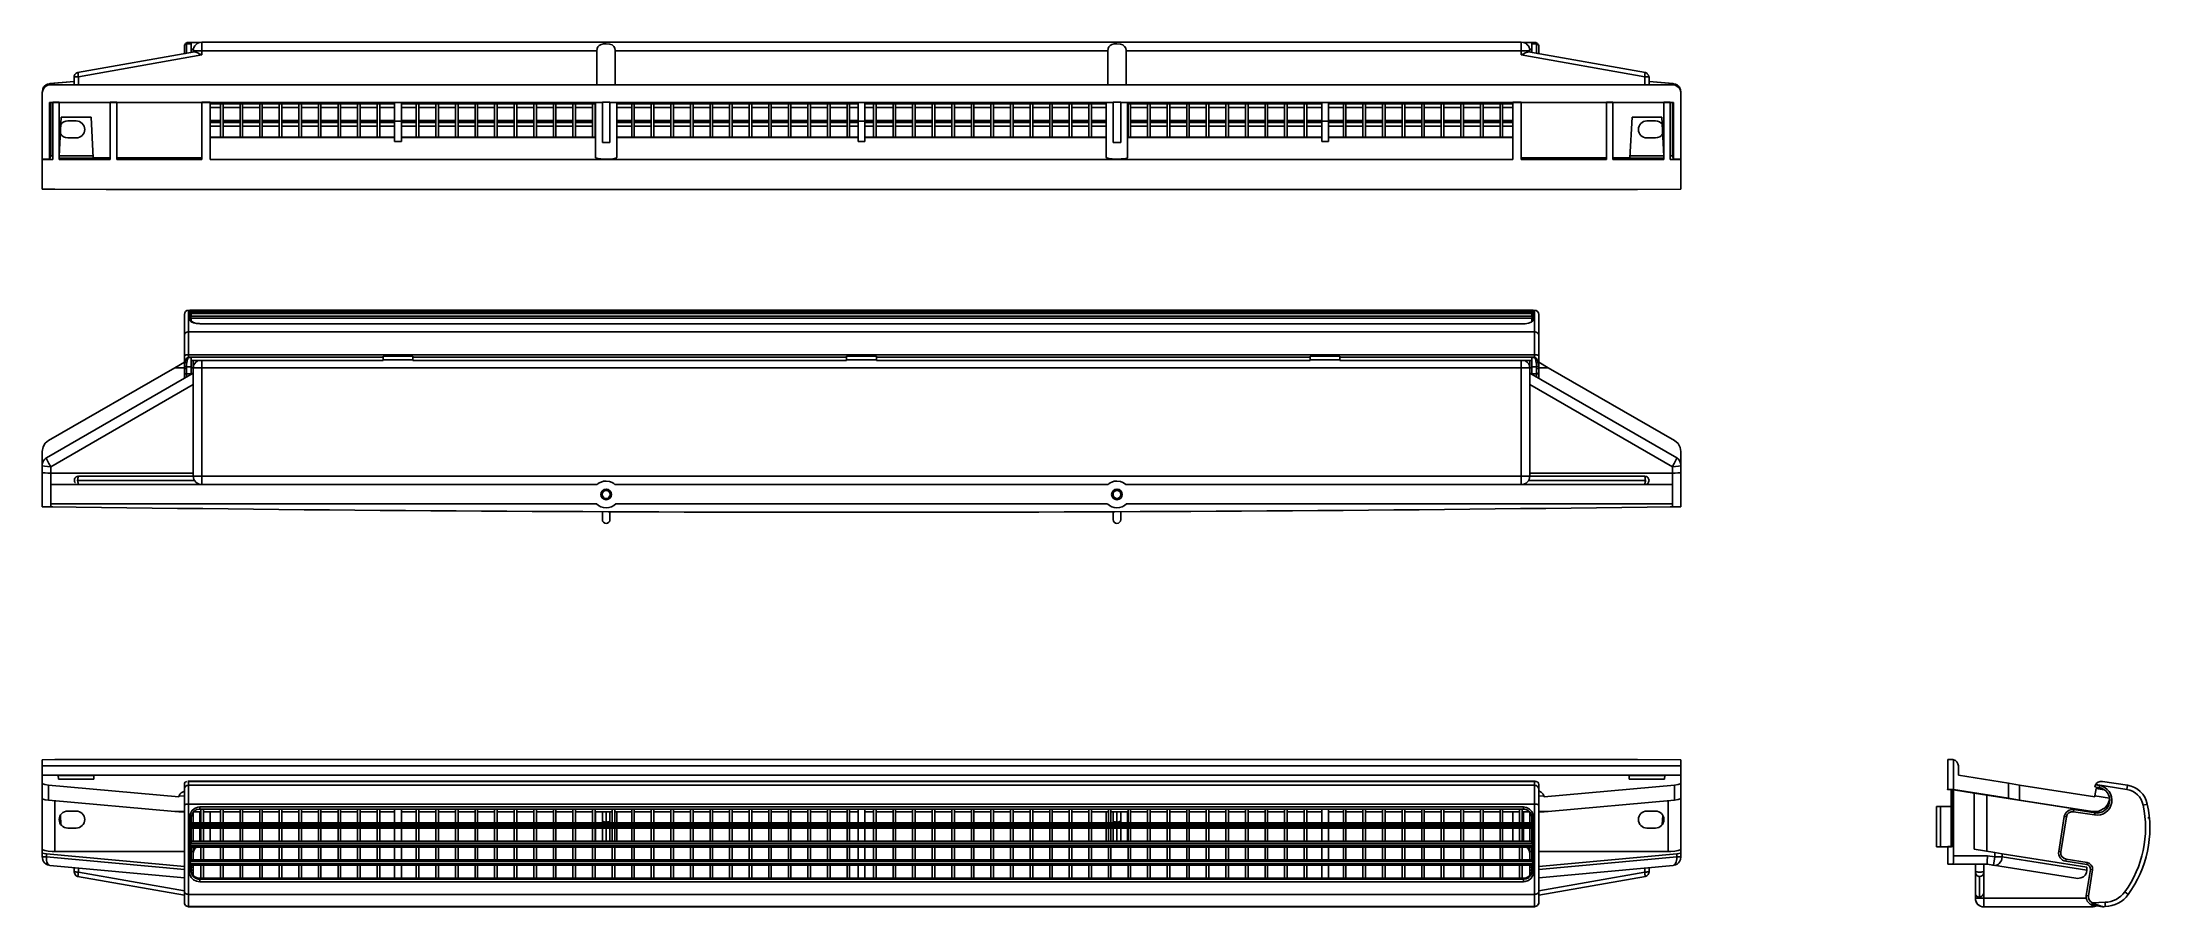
# Model space of a CAD drawing. Extents: x 13 to 261, y 40 to 142.
import ezdxf

# ---------------------------------------------------------------- set-up
doc = ezdxf.new("R2010")
doc.units = 0
doc.header["$MEASUREMENT"] = 0
doc.header["$PDSIZE"] = -1
doc.layers.get('0').update_dxf_attribs({"linetype": 'CONTINUOUS'})

msp = doc.modelspace()

# ---------------------------------------------------------------- linework, layer by layer
at = {"color": 7, "linetype": 'CONTINUOUS'}
for p, q in [((29.79, 141.11), (29.8, 141.2)), ((30.04, 141.4), (30.04, 141.34)), ((30.04, 141.4), (30.59, 141.4)), ((30.04, 141.34), (30.04, 140.28)), ((30.59, 141.57), (30.29, 141.57)), ((30.59, 141.57), (30.29, 141.57)), ((30.29, 141.57), (30.29, 141.57)), ((31.63, 141.57), (30.59, 141.57)), ((30.59, 141.57), (30.59, 141.57)), ((30.59, 141.57), (30.59, 141.4)), ((30.59, 141.57), (30.59, 141.57)), ((30.59, 141.4), (30.59, 140.37)), ((31.84, 140.59), (31.84, 141.59)), ((31.84, 141.59), (186.84, 141.59)), ((186.84, 140.59), (186.84, 141.59)), ((188.09, 141.57), (187.04, 141.57)), ((188.39, 141.57), (188.09, 141.57)), ((188.09, 141.57), (188.09, 141.57)), ((188.39, 141.57), (188.09, 141.57)), ((188.09, 141.4), (188.09, 141.57)), ((188.09, 141.57), (188.09, 141.57)), ((188.09, 141.4), (188.63, 141.4)), ((188.09, 140.37), (188.09, 141.4)), ((188.39, 141.57), (188.39, 141.57)), ((188.64, 141.34), (188.63, 141.4)), ((188.64, 140.28), (188.64, 141.34)), ((188.88, 141.2), (188.89, 141.11)), ((30.97, 140.44), (17.25, 138.02)), ((31.84, 140.09), (17.34, 137.53)), ((29.79, 140.29), (29.79, 141.11)), ((29.79, 140.23), (29.79, 140.29)), ((30.85, 140.77), (30.59, 140.77)), ((30.85, 140.76), (30.59, 140.76)), ((30.84, 140.42), (30.84, 140.59)), ((31.84, 140.59), (30.84, 140.59)), ((78.26, 140.59), (31.84, 140.59)), ((31.84, 140.09), (31.84, 140.59)), ((78.26, 136.59), (78.26, 140.59)), ((80.41, 140.59), (138.26, 140.59)), ((80.41, 140.59), (80.41, 136.59)), ((138.26, 136.59), (138.26, 140.59)), ((140.41, 140.59), (186.84, 140.59)), ((140.41, 136.59), (140.41, 140.59)), ((186.84, 140.09), (186.84, 140.59)), ((186.84, 140.59), (187.84, 140.59)), ((186.84, 140.09), (201.34, 137.53)), ((187.7, 140.44), (201.42, 138.02)), ((188.09, 140.77), (187.82, 140.77)), ((188.09, 140.76), (187.82, 140.76)), ((187.84, 140.42), (187.84, 140.59)), ((188.89, 141.11), (188.89, 140.29)), ((188.89, 140.29), (188.89, 140.23)), ((16.84, 136.98), (14, 136.72)), ((14, 136.72), (14.09, 136.72)), ((16.84, 136.97), (14.09, 136.72)), ((14.09, 136.72), (14.09, 136.59)), ((204.59, 136.59), (14.09, 136.59)), ((16.84, 137.55), (16.84, 136.59)), ((17.34, 137.53), (17.34, 136.59)), ((201.34, 137.53), (201.34, 136.59)), ((201.84, 136.59), (201.84, 137.55)), ((204.68, 136.72), (201.84, 136.98)), ((201.84, 136.97), (204.59, 136.72)), ((204.59, 136.59), (204.59, 136.72)), ((204.68, 136.72), (204.59, 136.72)), ((13.09, 135.59), (13.09, 135.73)), ((13.09, 135.59), (13.09, 127.85)), ((13.96, 134.49), (13.96, 127.85)), ((14.09, 134.49), (14.09, 128.23)), ((14.34, 134.54), (14.34, 127.82)), ((15.09, 134.54), (14.34, 134.54)), ((15.09, 127.82), (15.09, 134.54)), ((21.09, 134.54), (21.09, 127.8)), ((21.84, 134.54), (21.09, 134.54)), ((21.84, 127.8), (21.84, 134.54)), ((31.84, 134.54), (31.84, 127.79)), ((32.84, 134.54), (31.84, 134.54)), ((32.84, 127.79), (32.84, 134.54)), ((32.84, 134.34), (54.49, 134.34)), ((34.04, 134.34), (32.84, 134.34)), ((34.04, 133.9), (32.84, 133.9)), ((34.04, 134.34), (34.04, 130.43)), ((34.34, 130.43), (34.34, 134.34)), ((36.34, 134.34), (34.34, 134.34)), ((36.34, 133.9), (34.34, 133.9)), ((36.34, 134.34), (36.34, 130.43)), ((36.64, 130.43), (36.64, 134.34)), ((38.64, 134.34), (36.64, 134.34)), ((38.64, 133.9), (36.64, 133.9)), ((38.64, 134.34), (38.64, 130.43)), ((38.94, 130.43), (38.94, 134.34)), ((40.94, 134.34), (38.94, 134.34)), ((40.94, 133.9), (38.94, 133.9)), ((40.94, 134.34), (40.94, 130.43)), ((41.24, 130.43), (41.24, 134.34)), ((43.24, 134.34), (41.24, 134.34)), ((43.24, 133.9), (41.24, 133.9)), ((43.24, 134.34), (43.24, 130.43)), ((43.54, 130.43), (43.54, 134.34)), ((45.54, 134.34), (43.54, 134.34)), ((45.54, 133.9), (43.54, 133.9)), ((45.54, 134.34), (45.54, 130.43)), ((45.84, 130.43), (45.84, 134.34)), ((47.84, 134.34), (45.84, 134.34)), ((47.84, 133.9), (45.84, 133.9)), ((47.84, 134.34), (47.84, 130.43)), ((48.14, 130.43), (48.14, 134.34)), ((50.14, 134.34), (48.14, 134.34)), ((50.14, 133.9), (48.14, 133.9)), ((50.14, 134.34), (50.14, 130.43)), ((50.44, 130.43), (50.44, 134.34)), ((52.44, 134.34), (50.44, 134.34)), ((52.44, 133.9), (50.44, 133.9)), ((52.44, 134.34), (52.44, 130.43)), ((52.74, 130.43), (52.74, 134.34)), ((54.49, 134.34), (52.74, 134.34)), ((54.49, 133.9), (52.74, 133.9)), ((54.49, 134.49), (55.29, 134.49)), ((54.49, 132.32), (54.49, 134.49)), ((55.29, 132.32), (55.29, 134.49)), ((55.29, 134.34), (78.09, 134.34)), ((57.04, 134.34), (55.29, 134.34)), ((57.04, 133.9), (55.29, 133.9)), ((57.04, 134.34), (57.04, 130.43)), ((57.34, 130.43), (57.34, 134.34)), ((59.34, 134.34), (57.34, 134.34)), ((59.34, 133.9), (57.34, 133.9)), ((59.34, 134.34), (59.34, 130.43)), ((59.64, 130.43), (59.64, 134.34)), ((61.64, 134.34), (59.64, 134.34)), ((61.64, 133.9), (59.64, 133.9)), ((61.64, 134.34), (61.64, 130.43)), ((61.94, 130.43), (61.94, 134.34)), ((63.94, 134.34), (61.94, 134.34)), ((63.94, 133.9), (61.94, 133.9)), ((63.94, 134.34), (63.94, 130.43)), ((64.24, 130.43), (64.24, 134.34)), ((66.24, 134.34), (64.24, 134.34)), ((66.24, 133.9), (64.24, 133.9)), ((66.24, 134.34), (66.24, 130.43)), ((66.54, 130.43), (66.54, 134.34)), ((68.54, 134.34), (66.54, 134.34)), ((68.54, 133.9), (66.54, 133.9)), ((68.54, 134.34), (68.54, 130.43)), ((68.84, 130.43), (68.84, 134.34)), ((70.84, 134.34), (68.84, 134.34)), ((70.84, 133.9), (68.84, 133.9)), ((70.84, 134.34), (70.84, 130.43)), ((71.14, 130.43), (71.14, 134.34)), ((73.14, 134.34), (71.14, 134.34)), ((73.14, 133.9), (71.14, 133.9)), ((73.14, 134.34), (73.14, 130.43)), ((73.44, 130.43), (73.44, 134.34)), ((75.44, 134.34), (73.44, 134.34)), ((75.44, 133.9), (73.44, 133.9)), ((75.44, 134.34), (75.44, 130.43)), ((75.74, 130.43), (75.74, 134.34)), ((77.74, 134.34), (75.74, 134.34)), ((77.74, 133.9), (75.74, 133.9)), ((77.74, 134.34), (77.74, 130.43)), ((78.04, 130.43), (78.04, 134.34)), ((78.09, 134.34), (78.04, 134.34)), ((78.09, 133.9), (78.04, 133.9)), ((78.09, 134.49), (78.09, 128.05)), ((78.89, 134.54), (79.79, 134.54)), ((78.89, 129.79), (78.89, 134.54)), ((79.79, 134.54), (79.79, 129.79)), ((80.59, 128.05), (80.59, 134.49)), ((80.59, 134.34), (108.94, 134.34)), ((82.34, 134.34), (80.59, 134.34)), ((82.34, 133.9), (80.59, 133.9)), ((82.34, 134.34), (82.34, 130.43)), ((82.64, 130.43), (82.64, 134.34)), ((84.64, 134.34), (82.64, 134.34)), ((84.64, 133.9), (82.64, 133.9)), ((84.64, 134.34), (84.64, 130.43)), ((84.94, 130.43), (84.94, 134.34)), ((86.94, 134.34), (84.94, 134.34)), ((86.94, 133.9), (84.94, 133.9)), ((86.94, 134.34), (86.94, 130.43)), ((87.24, 130.43), (87.24, 134.34)), ((89.24, 134.34), (87.24, 134.34)), ((89.24, 133.9), (87.24, 133.9)), ((89.24, 134.34), (89.24, 130.43)), ((89.54, 130.43), (89.54, 134.34)), ((91.54, 134.34), (89.54, 134.34)), ((91.54, 133.9), (89.54, 133.9)), ((91.54, 134.34), (91.54, 130.43)), ((91.84, 130.43), (91.84, 134.34)), ((93.84, 134.34), (91.84, 134.34)), ((93.84, 133.9), (91.84, 133.9)), ((93.84, 134.34), (93.84, 130.43)), ((94.14, 130.43), (94.14, 134.34)), ((96.14, 134.34), (94.14, 134.34)), ((96.14, 133.9), (94.14, 133.9)), ((96.14, 134.34), (96.14, 130.43)), ((96.44, 130.43), (96.44, 134.34)), ((98.44, 134.34), (96.44, 134.34)), ((98.44, 133.9), (96.44, 133.9)), ((98.44, 134.34), (98.44, 130.43)), ((98.74, 130.43), (98.74, 134.34)), ((100.74, 134.34), (98.74, 134.34)), ((100.74, 133.9), (98.74, 133.9)), ((100.74, 134.34), (100.74, 130.43)), ((101.04, 130.43), (101.04, 134.34)), ((103.04, 134.34), (101.04, 134.34)), ((103.04, 133.9), (101.04, 133.9)), ((103.04, 134.34), (103.04, 130.43)), ((103.34, 130.43), (103.34, 134.34)), ((105.34, 134.34), (103.34, 134.34)), ((105.34, 133.9), (103.34, 133.9)), ((105.34, 134.34), (105.34, 130.43)), ((105.64, 130.43), (105.64, 134.34)), ((107.64, 134.34), (105.64, 134.34)), ((107.64, 133.9), (105.64, 133.9)), ((107.64, 134.34), (107.64, 130.43)), ((107.94, 130.43), (107.94, 134.34)), ((108.94, 134.34), (107.94, 134.34)), ((108.94, 133.9), (107.94, 133.9)), ((109.74, 134.49), (108.94, 134.49)), ((108.94, 132.32), (108.94, 134.49)), ((109.74, 132.32), (109.74, 134.49)), ((109.74, 134.34), (138.09, 134.34)), ((110.74, 134.34), (109.74, 134.34)), ((110.74, 133.9), (109.74, 133.9)), ((110.74, 130.43), (110.74, 134.34)), ((111.04, 134.34), (111.04, 130.43)), ((113.04, 134.34), (111.04, 134.34)), ((113.04, 133.9), (111.04, 133.9)), ((113.04, 130.43), (113.04, 134.34)), ((113.34, 134.34), (113.34, 130.43)), ((115.34, 134.34), (113.34, 134.34)), ((115.34, 133.9), (113.34, 133.9)), ((115.34, 130.43), (115.34, 134.34)), ((115.64, 134.34), (115.64, 130.43)), ((117.64, 134.34), (115.64, 134.34)), ((117.64, 133.9), (115.64, 133.9)), ((117.64, 130.43), (117.64, 134.34)), ((117.94, 134.34), (117.94, 130.43)), ((119.94, 134.34), (117.94, 134.34)), ((119.94, 133.9), (117.94, 133.9)), ((119.94, 130.43), (119.94, 134.34)), ((120.24, 134.34), (120.24, 130.43)), ((122.24, 134.34), (120.24, 134.34)), ((122.24, 133.9), (120.24, 133.9)), ((122.24, 130.43), (122.24, 134.34)), ((122.54, 134.34), (122.54, 130.43)), ((124.54, 134.34), (122.54, 134.34)), ((124.54, 133.9), (122.54, 133.9)), ((124.54, 130.43), (124.54, 134.34)), ((124.84, 134.34), (124.84, 130.43)), ((126.84, 134.34), (124.84, 134.34)), ((126.84, 133.9), (124.84, 133.9)), ((126.84, 130.43), (126.84, 134.34)), ((127.14, 134.34), (127.14, 130.43)), ((129.14, 134.34), (127.14, 134.34)), ((129.14, 133.9), (127.14, 133.9)), ((129.14, 130.43), (129.14, 134.34)), ((129.44, 134.34), (129.44, 130.43)), ((131.44, 134.34), (129.44, 134.34)), ((131.44, 133.9), (129.44, 133.9)), ((131.44, 130.43), (131.44, 134.34)), ((131.74, 134.34), (131.74, 130.43)), ((133.74, 134.34), (131.74, 134.34)), ((133.74, 133.9), (131.74, 133.9)), ((133.74, 130.43), (133.74, 134.34)), ((134.04, 134.34), (134.04, 130.43)), ((136.04, 134.34), (134.04, 134.34)), ((136.04, 133.9), (134.04, 133.9)), ((136.04, 130.43), (136.04, 134.34)), ((136.34, 134.34), (136.34, 130.43)), ((138.09, 134.34), (136.34, 134.34)), ((138.09, 133.9), (136.34, 133.9)), ((138.09, 134.49), (138.09, 128.05)), ((138.89, 129.79), (138.89, 134.54)), ((138.89, 134.54), (139.79, 134.54)), ((139.79, 134.54), (139.79, 129.79)), ((140.59, 128.05), (140.59, 134.49)), ((140.59, 134.34), (163.39, 134.34)), ((140.64, 134.34), (140.59, 134.34)), ((140.64, 133.9), (140.59, 133.9)), ((140.64, 130.43), (140.64, 134.34)), ((140.94, 134.34), (140.94, 130.43)), ((142.94, 134.34), (140.94, 134.34)), ((142.94, 133.9), (140.94, 133.9)), ((142.94, 130.43), (142.94, 134.34)), ((143.24, 134.34), (143.24, 130.43)), ((145.24, 134.34), (143.24, 134.34)), ((145.24, 133.9), (143.24, 133.9)), ((145.24, 130.43), (145.24, 134.34)), ((145.54, 134.34), (145.54, 130.43)), ((147.54, 134.34), (145.54, 134.34)), ((147.54, 133.9), (145.54, 133.9)), ((147.54, 130.43), (147.54, 134.34)), ((147.84, 134.34), (147.84, 130.43)), ((149.84, 134.34), (147.84, 134.34)), ((149.84, 133.9), (147.84, 133.9)), ((149.84, 130.43), (149.84, 134.34)), ((150.14, 134.34), (150.14, 130.43)), ((152.14, 134.34), (150.14, 134.34)), ((152.14, 133.9), (150.14, 133.9)), ((152.14, 130.43), (152.14, 134.34)), ((152.44, 134.34), (152.44, 130.43)), ((154.44, 134.34), (152.44, 134.34)), ((154.44, 133.9), (152.44, 133.9)), ((154.44, 130.43), (154.44, 134.34)), ((154.74, 134.34), (154.74, 130.43)), ((156.74, 134.34), (154.74, 134.34)), ((156.74, 133.9), (154.74, 133.9)), ((156.74, 130.43), (156.74, 134.34)), ((157.04, 134.34), (157.04, 130.43)), ((159.04, 134.34), (157.04, 134.34)), ((159.04, 133.9), (157.04, 133.9)), ((159.04, 130.43), (159.04, 134.34)), ((159.34, 134.34), (159.34, 130.43)), ((161.34, 134.34), (159.34, 134.34)), ((161.34, 133.9), (159.34, 133.9)), ((161.34, 130.43), (161.34, 134.34)), ((161.64, 134.34), (161.64, 130.43)), ((163.39, 134.34), (161.64, 134.34)), ((163.39, 133.9), (161.64, 133.9)), ((164.19, 134.49), (163.39, 134.49)), ((163.39, 132.32), (163.39, 134.49)), ((164.19, 132.32), (164.19, 134.49)), ((164.19, 134.34), (185.84, 134.34)), ((165.94, 134.34), (164.19, 134.34)), ((165.94, 133.9), (164.19, 133.9)), ((165.94, 130.43), (165.94, 134.34)), ((166.24, 134.34), (166.24, 130.43)), ((168.24, 134.34), (166.24, 134.34)), ((168.24, 133.9), (166.24, 133.9)), ((168.24, 130.43), (168.24, 134.34)), ((168.54, 134.34), (168.54, 130.43)), ((170.54, 134.34), (168.54, 134.34)), ((170.54, 133.9), (168.54, 133.9)), ((170.54, 130.43), (170.54, 134.34)), ((170.84, 134.34), (170.84, 130.43)), ((172.84, 134.34), (170.84, 134.34)), ((172.84, 133.9), (170.84, 133.9)), ((172.84, 130.43), (172.84, 134.34)), ((173.14, 134.34), (173.14, 130.43)), ((175.14, 134.34), (173.14, 134.34)), ((175.14, 133.9), (173.14, 133.9)), ((175.14, 130.43), (175.14, 134.34)), ((175.44, 134.34), (175.44, 130.43)), ((177.44, 134.34), (175.44, 134.34)), ((177.44, 133.9), (175.44, 133.9)), ((177.44, 130.43), (177.44, 134.34)), ((177.74, 134.34), (177.74, 130.43)), ((179.74, 134.34), (177.74, 134.34)), ((179.74, 133.9), (177.74, 133.9)), ((179.74, 130.43), (179.74, 134.34)), ((180.04, 134.34), (180.04, 130.43)), ((182.04, 134.34), (180.04, 134.34)), ((182.04, 133.9), (180.04, 133.9)), ((182.04, 130.43), (182.04, 134.34)), ((182.34, 134.34), (182.34, 130.43)), ((184.34, 134.34), (182.34, 134.34)), ((184.34, 133.9), (182.34, 133.9)), ((184.34, 130.43), (184.34, 134.34)), ((184.64, 134.34), (184.64, 130.43)), ((185.84, 134.34), (184.64, 134.34)), ((185.84, 133.9), (184.64, 133.9)), ((185.84, 134.54), (185.84, 127.79)), ((186.84, 134.54), (186.84, 127.79)), ((196.84, 127.8), (196.84, 134.54)), ((197.59, 127.8), (197.59, 134.54)), ((203.59, 134.54), (203.59, 127.82)), ((204.34, 127.82), (204.34, 134.54)), ((204.59, 128.23), (204.59, 134.49)), ((204.71, 134.49), (204.71, 127.85)), ((205.59, 135.59), (205.59, 135.73)), ((205.59, 127.85), (205.59, 135.59)), ((15.33, 132.79), (15.09, 128.21)), ((15.33, 132.79), (18.83, 132.79)), ((16.09, 132.34), (17.09, 132.34)), ((19.08, 128.02), (18.83, 132.79)), ((34.04, 132.37), (32.84, 132.37)), ((34.04, 132.36), (32.84, 132.36)), ((34.04, 132.17), (32.84, 132.17)), ((34.04, 131.72), (32.84, 131.72)), ((36.34, 132.37), (34.34, 132.37)), ((36.34, 132.36), (34.34, 132.36)), ((36.34, 132.17), (34.34, 132.17)), ((36.34, 131.72), (34.34, 131.72)), ((38.64, 132.37), (36.64, 132.37)), ((38.64, 132.36), (36.64, 132.36)), ((38.64, 132.17), (36.64, 132.17)), ((38.64, 131.72), (36.64, 131.72)), ((40.94, 132.37), (38.94, 132.37)), ((40.94, 132.36), (38.94, 132.36)), ((40.94, 132.17), (38.94, 132.17)), ((40.94, 131.72), (38.94, 131.72)), ((43.24, 132.37), (41.24, 132.37)), ((43.24, 132.36), (41.24, 132.36)), ((43.24, 132.17), (41.24, 132.17)), ((43.24, 131.72), (41.24, 131.72)), ((45.54, 132.37), (43.54, 132.37)), ((45.54, 132.36), (43.54, 132.36)), ((45.54, 132.17), (43.54, 132.17)), ((45.54, 131.72), (43.54, 131.72)), ((47.84, 132.37), (45.84, 132.37)), ((47.84, 132.36), (45.84, 132.36)), ((47.84, 132.17), (45.84, 132.17)), ((47.84, 131.72), (45.84, 131.72)), ((50.14, 132.37), (48.14, 132.37)), ((50.14, 132.36), (48.14, 132.36)), ((50.14, 132.17), (48.14, 132.17)), ((50.14, 131.72), (48.14, 131.72)), ((52.44, 132.37), (50.44, 132.37)), ((52.44, 132.36), (50.44, 132.36)), ((52.44, 132.17), (50.44, 132.17)), ((52.44, 131.72), (50.44, 131.72)), ((54.49, 132.37), (52.74, 132.37)), ((54.49, 132.36), (52.74, 132.36)), ((54.49, 132.17), (52.74, 132.17)), ((54.49, 131.72), (52.74, 131.72)), ((54.49, 132.32), (55.29, 132.32)), ((54.49, 132.32), (54.49, 129.94)), ((57.04, 132.37), (55.29, 132.37)), ((57.04, 132.36), (55.29, 132.36)), ((55.29, 132.32), (55.29, 129.94)), ((57.04, 132.17), (55.29, 132.17)), ((57.04, 131.72), (55.29, 131.72)), ((59.34, 132.37), (57.34, 132.37)), ((59.34, 132.36), (57.34, 132.36)), ((59.34, 132.17), (57.34, 132.17)), ((59.34, 131.72), (57.34, 131.72)), ((61.64, 132.37), (59.64, 132.37)), ((61.64, 132.36), (59.64, 132.36)), ((61.64, 132.17), (59.64, 132.17)), ((61.64, 131.72), (59.64, 131.72)), ((63.94, 132.37), (61.94, 132.37)), ((63.94, 132.36), (61.94, 132.36)), ((63.94, 132.17), (61.94, 132.17)), ((63.94, 131.72), (61.94, 131.72)), ((66.24, 132.37), (64.24, 132.37)), ((66.24, 132.36), (64.24, 132.36)), ((66.24, 132.17), (64.24, 132.17)), ((66.24, 131.72), (64.24, 131.72)), ((68.54, 132.37), (66.54, 132.37)), ((68.54, 132.36), (66.54, 132.36)), ((68.54, 132.17), (66.54, 132.17)), ((68.54, 131.72), (66.54, 131.72)), ((70.84, 132.37), (68.84, 132.37)), ((70.84, 132.36), (68.84, 132.36)), ((70.84, 132.17), (68.84, 132.17)), ((70.84, 131.72), (68.84, 131.72)), ((73.14, 132.37), (71.14, 132.37)), ((73.14, 132.36), (71.14, 132.36)), ((73.14, 132.17), (71.14, 132.17)), ((73.14, 131.72), (71.14, 131.72)), ((75.44, 132.37), (73.44, 132.37)), ((75.44, 132.36), (73.44, 132.36)), ((75.44, 132.17), (73.44, 132.17)), ((75.44, 131.72), (73.44, 131.72)), ((77.74, 132.37), (75.74, 132.37)), ((77.74, 132.36), (75.74, 132.36)), ((77.74, 132.17), (75.74, 132.17)), ((77.74, 131.72), (75.74, 131.72)), ((78.09, 132.37), (78.04, 132.37)), ((78.09, 132.36), (78.04, 132.36)), ((78.09, 132.17), (78.04, 132.17)), ((78.09, 131.72), (78.04, 131.72)), ((82.34, 132.37), (80.59, 132.37)), ((82.34, 132.36), (80.59, 132.36)), ((82.34, 132.17), (80.59, 132.17)), ((82.34, 131.72), (80.59, 131.72)), ((84.64, 132.37), (82.64, 132.37)), ((84.64, 132.36), (82.64, 132.36)), ((84.64, 132.17), (82.64, 132.17)), ((84.64, 131.72), (82.64, 131.72)), ((86.94, 132.37), (84.94, 132.37)), ((86.94, 132.36), (84.94, 132.36)), ((86.94, 132.17), (84.94, 132.17)), ((86.94, 131.72), (84.94, 131.72)), ((89.24, 132.37), (87.24, 132.37)), ((89.24, 132.36), (87.24, 132.36)), ((89.24, 132.17), (87.24, 132.17)), ((89.24, 131.72), (87.24, 131.72)), ((91.54, 132.37), (89.54, 132.37)), ((91.54, 132.36), (89.54, 132.36)), ((91.54, 132.17), (89.54, 132.17)), ((91.54, 131.72), (89.54, 131.72)), ((93.84, 132.37), (91.84, 132.37)), ((93.84, 132.36), (91.84, 132.36)), ((93.84, 132.17), (91.84, 132.17)), ((93.84, 131.72), (91.84, 131.72)), ((96.14, 132.37), (94.14, 132.37)), ((96.14, 132.36), (94.14, 132.36)), ((96.14, 132.17), (94.14, 132.17)), ((96.14, 131.72), (94.14, 131.72)), ((98.44, 132.37), (96.44, 132.37)), ((98.44, 132.36), (96.44, 132.36)), ((98.44, 132.17), (96.44, 132.17)), ((98.44, 131.72), (96.44, 131.72)), ((100.74, 132.37), (98.74, 132.37)), ((100.74, 132.36), (98.74, 132.36)), ((100.74, 132.17), (98.74, 132.17)), ((100.74, 131.72), (98.74, 131.72)), ((103.04, 132.37), (101.04, 132.37)), ((103.04, 132.36), (101.04, 132.36)), ((103.04, 132.17), (101.04, 132.17)), ((103.04, 131.72), (101.04, 131.72)), ((105.34, 132.37), (103.34, 132.37)), ((105.34, 132.36), (103.34, 132.36)), ((105.34, 132.17), (103.34, 132.17)), ((105.34, 131.72), (103.34, 131.72)), ((107.64, 132.37), (105.64, 132.37)), ((107.64, 132.36), (105.64, 132.36)), ((107.64, 132.17), (105.64, 132.17)), ((107.64, 131.72), (105.64, 131.72)), ((108.94, 132.37), (107.94, 132.37)), ((108.94, 132.36), (107.94, 132.36)), ((108.94, 132.17), (107.94, 132.17)), ((108.94, 131.72), (107.94, 131.72)), ((109.74, 132.32), (108.94, 132.32)), ((108.94, 129.94), (108.94, 132.32)), ((110.74, 132.37), (109.74, 132.37)), ((110.74, 132.36), (109.74, 132.36)), ((109.74, 129.94), (109.74, 132.32)), ((110.74, 132.17), (109.74, 132.17)), ((110.74, 131.72), (109.74, 131.72)), ((113.04, 132.37), (111.04, 132.37)), ((113.04, 132.36), (111.04, 132.36)), ((113.04, 132.17), (111.04, 132.17)), ((113.04, 131.72), (111.04, 131.72)), ((115.34, 132.37), (113.34, 132.37)), ((115.34, 132.36), (113.34, 132.36)), ((115.34, 132.17), (113.34, 132.17)), ((115.34, 131.72), (113.34, 131.72)), ((117.64, 132.37), (115.64, 132.37)), ((117.64, 132.36), (115.64, 132.36)), ((117.64, 132.17), (115.64, 132.17)), ((117.64, 131.72), (115.64, 131.72)), ((119.94, 132.37), (117.94, 132.37)), ((119.94, 132.36), (117.94, 132.36)), ((119.94, 132.17), (117.94, 132.17)), ((119.94, 131.72), (117.94, 131.72)), ((122.24, 132.37), (120.24, 132.37)), ((122.24, 132.36), (120.24, 132.36)), ((122.24, 132.17), (120.24, 132.17)), ((122.24, 131.72), (120.24, 131.72)), ((124.54, 132.37), (122.54, 132.37)), ((124.54, 132.36), (122.54, 132.36)), ((124.54, 132.17), (122.54, 132.17)), ((124.54, 131.72), (122.54, 131.72)), ((126.84, 132.37), (124.84, 132.37)), ((126.84, 132.36), (124.84, 132.36)), ((126.84, 132.17), (124.84, 132.17)), ((126.84, 131.72), (124.84, 131.72)), ((129.14, 132.37), (127.14, 132.37)), ((129.14, 132.36), (127.14, 132.36)), ((129.14, 132.17), (127.14, 132.17)), ((129.14, 131.72), (127.14, 131.72)), ((131.44, 132.37), (129.44, 132.37)), ((131.44, 132.36), (129.44, 132.36)), ((131.44, 132.17), (129.44, 132.17)), ((131.44, 131.72), (129.44, 131.72)), ((133.74, 132.37), (131.74, 132.37)), ((133.74, 132.36), (131.74, 132.36)), ((133.74, 132.17), (131.74, 132.17)), ((133.74, 131.72), (131.74, 131.72)), ((136.04, 132.37), (134.04, 132.37)), ((136.04, 132.36), (134.04, 132.36)), ((136.04, 132.17), (134.04, 132.17)), ((136.04, 131.72), (134.04, 131.72)), ((138.09, 132.37), (136.34, 132.37)), ((138.09, 132.36), (136.34, 132.36)), ((138.09, 132.17), (136.34, 132.17)), ((138.09, 131.72), (136.34, 131.72)), ((140.64, 132.37), (140.59, 132.37)), ((140.64, 132.36), (140.59, 132.36)), ((140.64, 132.17), (140.59, 132.17)), ((140.64, 131.72), (140.59, 131.72)), ((142.94, 132.37), (140.94, 132.37)), ((142.94, 132.36), (140.94, 132.36)), ((142.94, 132.17), (140.94, 132.17)), ((142.94, 131.72), (140.94, 131.72)), ((145.24, 132.37), (143.24, 132.37)), ((145.24, 132.36), (143.24, 132.36)), ((145.24, 132.17), (143.24, 132.17)), ((145.24, 131.72), (143.24, 131.72)), ((147.54, 132.37), (145.54, 132.37)), ((147.54, 132.36), (145.54, 132.36)), ((147.54, 132.17), (145.54, 132.17)), ((147.54, 131.72), (145.54, 131.72)), ((149.84, 132.37), (147.84, 132.37)), ((149.84, 132.36), (147.84, 132.36)), ((149.84, 132.17), (147.84, 132.17)), ((149.84, 131.72), (147.84, 131.72)), ((152.14, 132.37), (150.14, 132.37)), ((152.14, 132.36), (150.14, 132.36)), ((152.14, 132.17), (150.14, 132.17)), ((152.14, 131.72), (150.14, 131.72)), ((154.44, 132.37), (152.44, 132.37)), ((154.44, 132.36), (152.44, 132.36)), ((154.44, 132.17), (152.44, 132.17)), ((154.44, 131.72), (152.44, 131.72)), ((156.74, 132.37), (154.74, 132.37)), ((156.74, 132.36), (154.74, 132.36)), ((156.74, 132.17), (154.74, 132.17)), ((156.74, 131.72), (154.74, 131.72)), ((159.04, 132.37), (157.04, 132.37)), ((159.04, 132.36), (157.04, 132.36)), ((159.04, 132.17), (157.04, 132.17)), ((159.04, 131.72), (157.04, 131.72)), ((161.34, 132.37), (159.34, 132.37)), ((161.34, 132.36), (159.34, 132.36)), ((161.34, 132.17), (159.34, 132.17)), ((161.34, 131.72), (159.34, 131.72)), ((163.39, 132.37), (161.64, 132.37)), ((163.39, 132.36), (161.64, 132.36)), ((163.39, 132.17), (161.64, 132.17)), ((163.39, 131.72), (161.64, 131.72)), ((164.19, 132.32), (163.39, 132.32)), ((163.39, 132.32), (163.39, 129.94)), ((165.94, 132.37), (164.19, 132.37)), ((165.94, 132.36), (164.19, 132.36)), ((164.19, 132.32), (164.19, 129.94)), ((165.94, 132.17), (164.19, 132.17)), ((165.94, 131.72), (164.19, 131.72)), ((168.24, 132.37), (166.24, 132.37)), ((168.24, 132.36), (166.24, 132.36)), ((168.24, 132.17), (166.24, 132.17)), ((168.24, 131.72), (166.24, 131.72)), ((170.54, 132.37), (168.54, 132.37)), ((170.54, 132.36), (168.54, 132.36)), ((170.54, 132.17), (168.54, 132.17)), ((170.54, 131.72), (168.54, 131.72)), ((172.84, 132.37), (170.84, 132.37)), ((172.84, 132.36), (170.84, 132.36)), ((172.84, 132.17), (170.84, 132.17)), ((172.84, 131.72), (170.84, 131.72)), ((175.14, 132.37), (173.14, 132.37)), ((175.14, 132.36), (173.14, 132.36)), ((175.14, 132.17), (173.14, 132.17)), ((175.14, 131.72), (173.14, 131.72)), ((177.44, 132.37), (175.44, 132.37)), ((177.44, 132.36), (175.44, 132.36)), ((177.44, 132.17), (175.44, 132.17)), ((177.44, 131.72), (175.44, 131.72)), ((179.74, 132.37), (177.74, 132.37)), ((179.74, 132.36), (177.74, 132.36)), ((179.74, 132.17), (177.74, 132.17)), ((179.74, 131.72), (177.74, 131.72)), ((182.04, 132.37), (180.04, 132.37)), ((182.04, 132.36), (180.04, 132.36)), ((182.04, 132.17), (180.04, 132.17)), ((182.04, 131.72), (180.04, 131.72)), ((184.34, 132.37), (182.34, 132.37)), ((184.34, 132.36), (182.34, 132.36)), ((184.34, 132.17), (182.34, 132.17)), ((184.34, 131.72), (182.34, 131.72)), ((185.84, 132.37), (184.64, 132.37)), ((185.84, 132.36), (184.64, 132.36)), ((185.84, 132.17), (184.64, 132.17)), ((185.84, 131.72), (184.64, 131.72)), ((199.6, 128.02), (199.85, 132.79)), ((199.85, 132.79), (203.35, 132.79)), ((202.59, 132.34), (201.59, 132.34)), ((203.35, 132.79), (203.59, 128.21)), ((13.09, 127.82), (13.09, 128.84)), ((17.09, 130.34), (16.09, 130.34)), ((54.49, 130.43), (32.84, 130.43)), ((54.49, 130.41), (32.84, 130.41)), ((54.49, 129.94), (55.29, 129.94)), ((78.09, 130.43), (55.29, 130.43)), ((78.09, 130.41), (55.29, 130.41)), ((79.79, 129.79), (78.89, 129.79)), ((108.94, 130.43), (80.59, 130.43)), ((108.94, 130.41), (80.59, 130.41)), ((108.94, 129.94), (109.74, 129.94)), ((138.09, 130.43), (109.74, 130.43)), ((138.09, 130.41), (109.74, 130.41)), ((139.79, 129.79), (138.89, 129.79)), ((163.39, 130.43), (140.59, 130.43)), ((163.39, 130.41), (140.59, 130.41)), ((163.39, 129.94), (164.19, 129.94)), ((185.84, 130.43), (164.19, 130.43)), ((185.84, 130.41), (164.19, 130.41)), ((201.59, 130.34), (202.59, 130.34)), ((13.96, 127.85), (13.09, 127.85)), ((13.09, 127.82), (13.09, 124.31)), ((14.34, 127.82), (13.09, 127.82)), ((14.09, 128.23), (13.96, 127.85)), ((14.34, 128.23), (14.09, 128.23)), ((19.07, 128.23), (15.09, 128.23)), ((19.08, 127.95), (15.09, 127.95)), ((21.09, 127.8), (15.09, 127.82)), ((19.08, 128.02), (19.08, 127.95)), ((21.09, 128.02), (19.08, 128.02)), ((31.84, 128.02), (21.84, 128.02)), ((25.67, 127.79), (21.84, 127.8)), ((31.84, 127.79), (25.67, 127.79)), ((185.84, 127.79), (32.84, 127.79)), ((78.1, 128.02), (78.09, 128.05)), ((186.84, 128.02), (196.84, 128.02)), ((186.84, 127.79), (193, 127.79)), ((193, 127.79), (196.84, 127.8)), ((197.59, 128.02), (199.6, 128.02)), ((203.59, 127.82), (197.59, 127.8)), ((199.59, 127.95), (199.6, 128.02)), ((203.59, 127.95), (199.59, 127.95)), ((203.59, 128.23), (199.61, 128.23)), ((204.59, 128.23), (204.34, 128.23)), ((205.59, 127.82), (204.34, 127.82)), ((204.71, 127.85), (204.59, 128.23)), ((204.71, 127.85), (205.59, 127.85)), ((205.59, 127.82), (205.59, 127.85)), ((205.59, 124.31), (205.59, 127.82)), ((25.67, 124.29), (193, 124.29)), ((29.79, 107.16), (29.79, 109.6)), ((30.29, 110.1), (30.29, 107.56)), ((30.39, 109.94), (30.39, 110.1)), ((188.29, 109.94), (30.39, 109.94)), ((30.39, 109.93), (188.29, 109.93)), ((30.39, 109.41), (30.39, 109.93)), ((188.29, 109.41), (30.39, 109.41)), ((30.39, 109.4), (188.29, 109.4)), ((30.39, 109.05), (30.39, 109.4)), ((30.41, 110.1), (188.29, 110.1)), ((188.22, 109.42), (30.45, 109.42)), ((30.58, 109.18), (30.59, 109.14)), ((188.09, 109.18), (30.58, 109.18)), ((30.59, 109.7), (30.59, 109.7)), ((30.59, 109.7), (30.59, 109.42)), ((188.09, 109.7), (30.59, 109.7)), ((30.59, 109.14), (30.59, 108.86)), ((188.09, 109.7), (188.09, 109.7)), ((188.09, 109.42), (188.09, 109.7)), ((188.09, 109.14), (188.09, 109.18)), ((188.09, 108.86), (188.09, 109.14)), ((188.29, 110.1), (188.29, 109.94)), ((188.29, 109.93), (188.29, 109.41)), ((188.29, 109.4), (188.29, 109.05)), ((188.39, 107.56), (188.39, 110.1)), ((188.89, 109.6), (188.89, 107.16)), ((29.79, 104.83), (29.79, 107.16)), ((30.29, 107.56), (30.29, 104.85)), ((188.39, 107.56), (30.29, 107.56)), ((187.09, 108.52), (31.59, 108.52)), ((31.59, 108.5), (31.59, 108.52)), ((187.09, 108.5), (31.59, 108.5)), ((187.09, 108.52), (187.09, 108.5)), ((188.39, 104.85), (188.39, 107.56)), ((188.89, 107.16), (188.89, 104.83)), ((29.79, 104), (28.67, 103.35)), ((29.79, 104.17), (29.79, 105.64)), ((29.79, 103.34), (29.79, 104.83)), ((188.39, 104.85), (30.29, 104.85)), ((30.29, 104.85), (30.29, 104.58)), ((30.29, 104.58), (30.59, 104.58)), ((30.29, 104.58), (30.29, 104.53)), ((30.59, 104.53), (30.29, 104.53)), ((53.14, 104.59), (30.59, 104.59)), ((30.59, 104.59), (30.59, 104.58)), ((30.59, 104.58), (30.59, 104.53)), ((30.59, 104.53), (30.59, 104.52)), ((30.59, 104.52), (30.59, 103.46)), ((30.59, 104.18), (53.14, 104.18)), ((30.84, 103.32), (30.84, 104.18)), ((31.84, 103.32), (31.84, 104.18)), ((56.64, 104.7), (53.14, 104.7)), ((53.14, 104.7), (53.14, 104.59)), ((53.14, 104.18), (53.14, 104.59)), ((53.14, 104.27), (56.64, 104.27)), ((56.64, 104.59), (56.64, 104.7)), ((107.59, 104.59), (56.64, 104.59)), ((56.64, 104.59), (56.64, 104.18)), ((56.64, 104.18), (107.59, 104.18)), ((111.09, 104.7), (107.59, 104.7)), ((107.59, 104.7), (107.59, 104.59)), ((107.59, 104.18), (107.59, 104.59)), ((107.59, 104.27), (111.09, 104.27)), ((111.09, 104.59), (111.09, 104.7)), ((162.04, 104.59), (111.09, 104.59)), ((111.09, 104.59), (111.09, 104.18)), ((111.09, 104.18), (162.04, 104.18)), ((165.54, 104.7), (162.04, 104.7)), ((162.04, 104.7), (162.04, 104.59)), ((162.04, 104.18), (162.04, 104.59)), ((162.04, 104.27), (165.54, 104.27)), ((165.54, 104.59), (165.54, 104.7)), ((188.09, 104.59), (165.54, 104.59)), ((165.54, 104.59), (165.54, 104.18)), ((165.54, 104.18), (188.09, 104.18)), ((186.84, 103.32), (186.84, 104.18)), ((187.84, 103.32), (187.84, 104.18)), ((188.09, 104.59), (188.09, 104.58)), ((188.09, 104.58), (188.39, 104.58)), ((188.09, 104.53), (188.09, 104.58)), ((188.39, 104.53), (188.09, 104.53)), ((188.09, 104.52), (188.09, 104.53)), ((188.09, 103.46), (188.09, 104.52)), ((188.39, 104.58), (188.39, 104.85)), ((188.39, 104.53), (188.39, 104.58)), ((188.89, 105.64), (188.89, 104.17)), ((188.89, 104.83), (188.89, 103.34)), ((190, 103.35), (188.89, 104)), ((30.84, 102.71), (13.59, 92.75)), ((28.67, 103.35), (13.84, 94.79)), ((29.79, 103.35), (28.67, 103.35)), ((29.79, 103.34), (29.8, 103.5)), ((29.79, 102.73), (29.79, 103.37)), ((29.79, 102.86), (29.79, 103.34)), ((29.79, 102.1), (29.79, 102.73)), ((30.04, 103.46), (30.59, 103.46)), ((30.04, 103.46), (30.04, 103.25)), ((30.04, 103.25), (30.04, 102.61)), ((30.04, 102.61), (30.59, 102.61)), ((30.04, 102.61), (30.04, 102.24)), ((30.59, 103.46), (30.59, 102.61)), ((30.84, 103.35), (30.59, 103.35)), ((30.59, 102.56), (30.59, 102.61)), ((30.84, 103.32), (30.84, 103.61)), ((30.84, 90.61), (30.84, 103.32)), ((31.84, 103.32), (30.84, 103.32)), ((186.84, 103.32), (31.84, 103.32)), ((31.84, 90.61), (31.84, 103.32)), ((186.84, 90.61), (186.84, 103.32)), ((186.84, 103.32), (187.84, 103.32)), ((187.84, 102.99), (187.84, 103.61)), ((188.09, 103.35), (187.84, 103.35)), ((187.84, 90.61), (187.84, 103.32)), ((187.84, 102.71), (205.09, 92.75)), ((188.09, 103.46), (188.63, 103.46)), ((188.09, 102.61), (188.09, 103.46)), ((188.09, 102.61), (188.64, 102.61)), ((188.09, 102.56), (188.09, 102.61)), ((188.64, 103.25), (188.63, 103.46)), ((188.64, 102.61), (188.64, 103.25)), ((188.64, 102.24), (188.64, 102.61)), ((188.88, 103.5), (188.89, 103.34)), ((188.89, 103.37), (188.89, 102.73)), ((190, 103.35), (188.89, 103.35)), ((188.89, 103.34), (188.89, 102.86)), ((188.89, 102.73), (188.89, 102.1)), ((204.84, 94.79), (190, 103.35)), ((30.84, 101.39), (14.09, 91.72)), ((187.84, 101.39), (204.59, 91.72)), ((13.09, 91.97), (13.09, 93.49)), ((13.09, 91.03), (13.09, 91.88)), ((14.09, 91.72), (14.09, 90.96)), ((204.59, 90.96), (204.59, 91.72)), ((205.59, 87.02), (205.59, 93.49)), ((205.59, 91.03), (205.59, 91.88)), ((13.1, 91.02), (13.09, 91.03)), ((13.09, 87.02), (13.09, 91.03)), ((13.09, 87.02), (13.09, 90.95)), ((30.84, 90.96), (14.09, 90.96)), ((14.09, 89.61), (14.09, 90.96)), ((14.09, 87.36), (14.09, 89.61)), ((14.09, 89.61), (17.34, 89.61)), ((30.97, 90.11), (17.25, 90.11)), ((17.34, 90.61), (30.84, 90.61)), ((31.84, 89.61), (17.34, 89.61)), ((30.84, 90.61), (31.84, 90.61)), ((31.84, 90.61), (186.84, 90.61)), ((31.84, 89.61), (31.84, 90.61)), ((78.26, 89.61), (31.84, 89.61)), ((80.41, 89.61), (138.26, 89.61)), ((140.41, 89.61), (186.84, 89.61)), ((187.84, 90.61), (186.84, 90.61)), ((186.84, 89.61), (186.84, 90.61)), ((186.84, 89.61), (201.34, 89.61)), ((187.7, 90.11), (201.42, 90.11)), ((187.84, 90.96), (204.59, 90.96)), ((201.34, 90.61), (187.84, 90.61)), ((204.59, 89.61), (201.34, 89.61)), ((204.59, 89.61), (204.59, 90.96)), ((204.59, 87.36), (204.59, 89.61)), ((205.57, 91.02), (205.59, 91.03)), ((205.59, 91.03), (205.59, 87.02)), ((14.34, 87), (13.09, 87.02)), ((14.09, 87), (14.09, 87.36)), ((78.21, 87.36), (14.09, 87.36)), ((138.21, 87.36), (80.46, 87.36)), ((204.59, 87.36), (140.46, 87.36)), ((205.59, 87.02), (204.34, 87)), ((204.59, 87), (204.59, 87.36)), ((78.89, 85.51), (78.89, 86.42)), ((79.79, 86.42), (79.79, 85.51)), ((138.89, 85.51), (138.89, 86.42)), ((139.79, 86.42), (139.79, 85.51)), ((13.09, 57.29), (13.09, 56.56)), ((193, 57.31), (25.67, 57.31)), ((205.59, 57.29), (205.59, 56.56)), ((236.93, 57.31), (236.93, 53.81)), ((237.43, 57.31), (236.93, 57.31)), ((237.59, 53.78), (237.59, 57.29)), ((13.09, 56.56), (205.59, 56.56)), ((13.09, 55.46), (13.09, 56.56)), ((13.09, 54.53), (13.09, 55.46)), ((205.59, 55.46), (13.09, 55.46)), ((13.09, 52.76), (13.09, 54.53)), ((15, 55.01), (14.98, 55.44)), ((14.98, 55.44), (19.17, 55.44)), ((19.15, 55.01), (15, 55.01)), ((19.17, 55.44), (19.15, 55.01)), ((188.48, 54.76), (30.19, 54.76)), ((30.29, 54.75), (30.29, 54.29)), ((188.39, 54.75), (30.29, 54.75)), ((188.39, 54.29), (188.39, 54.75)), ((199.5, 55.44), (199.52, 55.01)), ((203.69, 55.44), (199.5, 55.44)), ((199.52, 55.01), (203.67, 55.01)), ((203.67, 55.01), (203.69, 55.44)), ((205.59, 56.56), (205.59, 55.46)), ((205.59, 55.46), (205.59, 54.53)), ((205.59, 54.53), (205.59, 52.76)), ((238.18, 55.46), (238.18, 56.56)), ((244.06, 54.53), (238.18, 55.46)), ((244.06, 52.76), (244.06, 54.53)), ((244.06, 54.53), (245.36, 54.32)), ((255.12, 54.75), (258.04, 54.29)), ((13.09, 52.75), (13.09, 46.77)), ((13.84, 52.55), (13.84, 54.32)), ((13.84, 54.32), (29.15, 52.92)), ((28.67, 51.2), (13.84, 52.55)), ((14.59, 52.48), (14.59, 46.53)), ((29.18, 53.06), (29.15, 52.92)), ((29.79, 53), (29.18, 53.06)), ((29.79, 53.8), (29.79, 54.37)), ((29.79, 51.97), (29.79, 53.8)), ((188.39, 54.29), (30.29, 54.29)), ((30.29, 54.29), (30.29, 52.07)), ((30.29, 52.07), (30.29, 41.47)), ((188.39, 52.07), (30.29, 52.07)), ((188.39, 52.07), (188.39, 54.29)), ((188.39, 41.47), (188.39, 52.07)), ((188.89, 54.37), (188.89, 53.8)), ((188.89, 53.8), (188.89, 51.97)), ((189.49, 53.06), (188.89, 53)), ((189.53, 52.92), (189.49, 53.06)), ((204.84, 54.32), (189.53, 52.92)), ((204.84, 52.55), (190, 51.2)), ((204.09, 52.48), (204.09, 46.53)), ((204.84, 52.55), (204.84, 54.32)), ((205.59, 46.77), (205.59, 52.75)), ((236.93, 53.81), (237.35, 53.81)), ((237.35, 53.81), (237.35, 47.06)), ((237.36, 53.81), (237.43, 53.81)), ((237.36, 47.06), (237.36, 53.81)), ((237.43, 53.81), (237.48, 53.8)), ((237.48, 53.8), (237.48, 47.06)), ((237.49, 53.8), (237.57, 53.79)), ((237.49, 47.06), (237.49, 53.8)), ((237.57, 53.79), (237.57, 47.06)), ((237.58, 47.06), (237.58, 53.79)), ((237.58, 53.79), (237.59, 53.78)), ((237.58, 47.11), (237.58, 53.76)), ((237.58, 53.76), (237.59, 53.75)), ((237.59, 53.78), (244.06, 52.76)), ((237.59, 46.01), (237.59, 53.75)), ((237.59, 53.75), (240.03, 53.37)), ((238.83, 53.59), (238.43, 53.65)), ((240.03, 53.37), (240.03, 46.77)), ((240.03, 53.37), (241.53, 53.13)), ((241.53, 53.13), (241.53, 46.53)), ((241.53, 53.13), (252.04, 51.47)), ((245.36, 52.55), (244.06, 52.76)), ((245.36, 52.55), (245.36, 54.32)), ((245.36, 54.32), (254.2, 52.92)), ((253.93, 51.2), (245.36, 52.55)), ((254.22, 53.06), (254.2, 52.92)), ((254.7, 54.01), (254.21, 54.09)), ((254.36, 53.91), (254.22, 53.06)), ((255.92, 52.79), (254.22, 53.06)), ((254.29, 54.33), (254.74, 54.26)), ((257.96, 53.8), (254.31, 54.37)), ((255.32, 53.76), (254.36, 53.91)), ((254.74, 54.26), (254.7, 54.01)), ((258.04, 54.29), (257.96, 53.8)), ((260.38, 52.07), (259.89, 51.97)), ((15.28, 49.7), (15.23, 50.74)), ((16.09, 51.26), (17.09, 51.26)), ((29.79, 51.23), (28.67, 51.2)), ((29.14, 51.17), (29.79, 51.17)), ((29.79, 41.77), (29.79, 51.97)), ((29.79, 50.8), (29.79, 51.17)), ((29.79, 50.78), (29.79, 50.8)), ((30.39, 49.49), (30.39, 50.48)), ((30.59, 49.69), (30.58, 49.69)), ((30.58, 49.69), (188.09, 49.69)), ((30.59, 50.46), (30.59, 49.69)), ((31.74, 49.88), (30.59, 49.88)), ((30.84, 49.88), (30.84, 51.17)), ((30.88, 51.17), (31.7, 51.17)), ((31.59, 51.74), (187.09, 51.74)), ((31.59, 51.74), (31.59, 51.5)), ((31.59, 51.5), (187.09, 51.5)), ((31.59, 51.17), (31.59, 49.88)), ((31.7, 51.17), (31.74, 51.17)), ((31.74, 49.88), (31.74, 51.5)), ((32.04, 49.88), (31.74, 49.88)), ((32.04, 51.5), (32.04, 49.88)), ((32.04, 51.17), (34.04, 51.17)), ((34.04, 49.88), (32.04, 49.88)), ((32.84, 51.17), (32.84, 49.88)), ((34.04, 49.88), (34.04, 51.5)), ((34.34, 49.88), (34.04, 49.88)), ((34.34, 51.5), (34.34, 49.88)), ((34.34, 51.17), (36.34, 51.17)), ((36.34, 49.88), (34.34, 49.88)), ((36.34, 49.88), (36.34, 51.5)), ((36.64, 49.88), (36.34, 49.88)), ((36.64, 51.5), (36.64, 49.88)), ((36.64, 51.17), (38.64, 51.17)), ((38.64, 49.88), (36.64, 49.88)), ((38.64, 49.88), (38.64, 51.5)), ((38.94, 49.88), (38.64, 49.88)), ((38.94, 51.5), (38.94, 49.88)), ((38.94, 51.17), (40.94, 51.17)), ((40.94, 49.88), (38.94, 49.88)), ((40.94, 49.88), (40.94, 51.5)), ((41.24, 49.88), (40.94, 49.88)), ((41.24, 51.5), (41.24, 49.88)), ((41.24, 51.17), (43.24, 51.17)), ((43.24, 49.88), (41.24, 49.88)), ((43.24, 49.88), (43.24, 51.5)), ((43.54, 49.88), (43.24, 49.88)), ((43.54, 51.5), (43.54, 49.88)), ((43.54, 51.17), (45.54, 51.17)), ((45.54, 49.88), (43.54, 49.88)), ((45.54, 49.88), (45.54, 51.5)), ((45.84, 49.88), (45.54, 49.88)), ((45.84, 51.5), (45.84, 49.88)), ((45.84, 51.17), (47.84, 51.17)), ((47.84, 49.88), (45.84, 49.88)), ((47.84, 49.88), (47.84, 51.5)), ((48.14, 49.88), (47.84, 49.88)), ((48.14, 51.5), (48.14, 49.88)), ((48.14, 51.17), (50.14, 51.17)), ((50.14, 49.88), (48.14, 49.88)), ((50.14, 49.88), (50.14, 51.5)), ((50.44, 49.88), (50.14, 49.88)), ((50.44, 51.5), (50.44, 49.88)), ((50.44, 51.17), (52.44, 51.17)), ((52.44, 49.88), (50.44, 49.88)), ((52.44, 49.88), (52.44, 51.5)), ((52.74, 49.88), (52.44, 49.88)), ((52.74, 51.5), (52.74, 49.88)), ((52.74, 51.17), (54.49, 51.17)), ((54.49, 49.88), (52.74, 49.88)), ((54.49, 51.5), (54.49, 49.88)), ((55.29, 49.88), (54.49, 49.88)), ((55.29, 51.5), (55.29, 49.88)), ((55.29, 51.17), (57.04, 51.17)), ((57.04, 49.88), (55.29, 49.88)), ((57.04, 49.88), (57.04, 51.5)), ((57.34, 49.88), (57.04, 49.88)), ((57.34, 51.5), (57.34, 49.88)), ((57.34, 51.17), (59.34, 51.17)), ((59.34, 49.88), (57.34, 49.88)), ((59.34, 49.88), (59.34, 51.5)), ((59.64, 49.88), (59.34, 49.88)), ((59.64, 51.5), (59.64, 49.88)), ((59.64, 51.17), (61.64, 51.17)), ((61.64, 49.88), (59.64, 49.88)), ((61.64, 49.88), (61.64, 51.5)), ((61.94, 49.88), (61.64, 49.88)), ((61.94, 51.5), (61.94, 49.88)), ((61.94, 51.17), (63.94, 51.17)), ((63.94, 49.88), (61.94, 49.88)), ((63.94, 49.88), (63.94, 51.5)), ((64.24, 49.88), (63.94, 49.88)), ((64.24, 51.5), (64.24, 49.88)), ((64.24, 51.17), (66.24, 51.17)), ((66.24, 49.88), (64.24, 49.88)), ((66.24, 49.88), (66.24, 51.5)), ((66.54, 49.88), (66.24, 49.88)), ((66.54, 51.5), (66.54, 49.88)), ((66.54, 51.17), (68.54, 51.17)), ((68.54, 49.88), (66.54, 49.88)), ((68.54, 49.88), (68.54, 51.5)), ((68.84, 49.88), (68.54, 49.88)), ((68.84, 51.5), (68.84, 49.88)), ((68.84, 51.17), (70.84, 51.17)), ((70.84, 49.88), (68.84, 49.88)), ((70.84, 49.88), (70.84, 51.5)), ((71.14, 49.88), (70.84, 49.88)), ((71.14, 51.5), (71.14, 49.88)), ((71.14, 51.17), (73.14, 51.17)), ((73.14, 49.88), (71.14, 49.88)), ((73.14, 49.88), (73.14, 51.5)), ((73.44, 49.88), (73.14, 49.88)), ((73.44, 51.5), (73.44, 49.88)), ((73.44, 51.17), (75.44, 51.17)), ((75.44, 49.88), (73.44, 49.88)), ((75.44, 49.88), (75.44, 51.5)), ((75.74, 49.88), (75.44, 49.88)), ((75.74, 51.5), (75.74, 49.88)), ((75.74, 51.17), (77.74, 51.17)), ((77.74, 49.88), (75.74, 49.88)), ((77.74, 49.88), (77.74, 51.5)), ((78.04, 49.88), (77.74, 49.88)), ((78.04, 51.5), (78.04, 49.88)), ((78.04, 51.17), (80.04, 51.17)), ((80.04, 49.88), (78.04, 49.88)), ((78.09, 51.17), (78.09, 49.88)), ((78.89, 50.21), (78.89, 51.17)), ((78.89, 49.88), (78.89, 50.21)), ((79.34, 51.17), (79.34, 49.95)), ((79.34, 49.88), (79.34, 49.95)), ((79.79, 51.17), (79.79, 50.21)), ((79.79, 50.21), (79.79, 49.88)), ((80.04, 49.88), (80.04, 51.5)), ((80.34, 49.88), (80.04, 49.88)), ((80.34, 51.5), (80.34, 49.88)), ((80.34, 51.17), (82.34, 51.17)), ((82.34, 49.88), (80.34, 49.88)), ((80.59, 49.88), (80.59, 51.17)), ((82.34, 49.88), (82.34, 51.5)), ((82.64, 49.88), (82.34, 49.88)), ((82.64, 51.5), (82.64, 49.88)), ((82.64, 51.17), (84.64, 51.17)), ((84.64, 49.88), (82.64, 49.88)), ((84.64, 49.88), (84.64, 51.5)), ((84.94, 49.88), (84.64, 49.88)), ((84.94, 51.5), (84.94, 49.88)), ((84.94, 51.17), (86.94, 51.17)), ((86.94, 49.88), (84.94, 49.88)), ((86.94, 49.88), (86.94, 51.5)), ((87.24, 49.88), (86.94, 49.88)), ((87.24, 51.5), (87.24, 49.88)), ((87.24, 51.17), (89.24, 51.17)), ((89.24, 49.88), (87.24, 49.88)), ((89.24, 49.88), (89.24, 51.5)), ((89.54, 49.88), (89.24, 49.88)), ((89.54, 51.5), (89.54, 49.88)), ((89.54, 51.17), (91.54, 51.17)), ((91.54, 49.88), (89.54, 49.88)), ((91.54, 49.88), (91.54, 51.5)), ((91.84, 49.88), (91.54, 49.88)), ((91.84, 51.5), (91.84, 49.88)), ((91.84, 51.17), (93.84, 51.17)), ((93.84, 49.88), (91.84, 49.88)), ((93.84, 49.88), (93.84, 51.5)), ((94.14, 49.88), (93.84, 49.88)), ((94.14, 51.5), (94.14, 49.88)), ((94.14, 51.17), (96.14, 51.17)), ((96.14, 49.88), (94.14, 49.88)), ((96.14, 49.88), (96.14, 51.5)), ((96.44, 49.88), (96.14, 49.88)), ((96.44, 51.5), (96.44, 49.88)), ((96.44, 51.17), (98.44, 51.17)), ((98.44, 49.88), (96.44, 49.88)), ((98.44, 49.88), (98.44, 51.5)), ((98.74, 49.88), (98.44, 49.88)), ((98.74, 51.5), (98.74, 49.88)), ((98.74, 51.17), (100.74, 51.17)), ((100.74, 49.88), (98.74, 49.88)), ((100.74, 49.88), (100.74, 51.5)), ((101.04, 49.88), (100.74, 49.88)), ((101.04, 51.5), (101.04, 49.88)), ((101.04, 51.17), (103.04, 51.17)), ((103.04, 49.88), (101.04, 49.88)), ((103.04, 49.88), (103.04, 51.5)), ((103.34, 49.88), (103.04, 49.88)), ((103.34, 51.5), (103.34, 49.88)), ((103.34, 51.17), (105.34, 51.17)), ((105.34, 49.88), (103.34, 49.88)), ((105.34, 49.88), (105.34, 51.5)), ((105.64, 49.88), (105.34, 49.88)), ((105.64, 51.5), (105.64, 49.88)), ((105.64, 51.17), (107.64, 51.17)), ((107.64, 49.88), (105.64, 49.88)), ((107.64, 49.88), (107.64, 51.5)), ((107.94, 49.88), (107.64, 49.88)), ((107.94, 51.5), (107.94, 49.88)), ((107.94, 51.17), (108.94, 51.17)), ((108.94, 49.88), (107.94, 49.88)), ((108.94, 51.5), (108.94, 49.88)), ((109.74, 49.88), (108.94, 49.88)), ((109.74, 51.5), (109.74, 49.88)), ((109.74, 51.17), (110.74, 51.17)), ((110.74, 49.88), (109.74, 49.88)), ((110.74, 51.5), (110.74, 49.88)), ((111.04, 49.88), (110.74, 49.88)), ((111.04, 49.88), (111.04, 51.5)), ((111.04, 51.17), (113.04, 51.17)), ((113.04, 49.88), (111.04, 49.88)), ((113.04, 51.5), (113.04, 49.88)), ((113.34, 49.88), (113.04, 49.88)), ((113.34, 49.88), (113.34, 51.5)), ((113.34, 51.17), (115.34, 51.17)), ((115.34, 49.88), (113.34, 49.88)), ((115.34, 51.5), (115.34, 49.88)), ((115.64, 49.88), (115.34, 49.88)), ((115.64, 49.88), (115.64, 51.5)), ((115.64, 51.17), (117.64, 51.17)), ((117.64, 49.88), (115.64, 49.88)), ((117.64, 51.5), (117.64, 49.88)), ((117.94, 49.88), (117.64, 49.88)), ((117.94, 49.88), (117.94, 51.5)), ((117.94, 51.17), (119.94, 51.17)), ((119.94, 49.88), (117.94, 49.88)), ((119.94, 51.5), (119.94, 49.88)), ((120.24, 49.88), (119.94, 49.88)), ((120.24, 49.88), (120.24, 51.5)), ((120.24, 51.17), (122.24, 51.17)), ((122.24, 49.88), (120.24, 49.88)), ((122.24, 51.5), (122.24, 49.88)), ((122.54, 49.88), (122.24, 49.88)), ((122.54, 49.88), (122.54, 51.5)), ((122.54, 51.17), (124.54, 51.17)), ((124.54, 49.88), (122.54, 49.88)), ((124.54, 51.5), (124.54, 49.88)), ((124.84, 49.88), (124.54, 49.88)), ((124.84, 49.88), (124.84, 51.5)), ((124.84, 51.17), (126.84, 51.17)), ((126.84, 49.88), (124.84, 49.88)), ((126.84, 51.5), (126.84, 49.88)), ((127.14, 49.88), (126.84, 49.88)), ((127.14, 49.88), (127.14, 51.5)), ((127.14, 51.17), (129.14, 51.17)), ((129.14, 49.88), (127.14, 49.88)), ((129.14, 51.5), (129.14, 49.88)), ((129.44, 49.88), (129.14, 49.88)), ((129.44, 49.88), (129.44, 51.5)), ((129.44, 51.17), (131.44, 51.17)), ((131.44, 49.88), (129.44, 49.88)), ((131.44, 51.5), (131.44, 49.88)), ((131.74, 49.88), (131.44, 49.88)), ((131.74, 49.88), (131.74, 51.5)), ((131.74, 51.17), (133.74, 51.17)), ((133.74, 49.88), (131.74, 49.88)), ((133.74, 51.5), (133.74, 49.88)), ((134.04, 49.88), (133.74, 49.88)), ((134.04, 49.88), (134.04, 51.5)), ((134.04, 51.17), (136.04, 51.17)), ((136.04, 49.88), (134.04, 49.88)), ((136.04, 51.5), (136.04, 49.88)), ((136.34, 49.88), (136.04, 49.88)), ((136.34, 49.88), (136.34, 51.5)), ((136.34, 51.17), (138.34, 51.17)), ((138.34, 49.88), (136.34, 49.88)), ((138.09, 51.17), (138.09, 49.88)), ((138.34, 51.5), (138.34, 49.88)), ((138.64, 49.88), (138.34, 49.88)), ((138.64, 49.88), (138.64, 51.5)), ((138.64, 51.17), (140.64, 51.17)), ((140.64, 49.88), (138.64, 49.88)), ((138.89, 51.17), (138.89, 50.21)), ((138.89, 49.88), (138.89, 50.21)), ((139.34, 49.95), (139.34, 51.17)), ((139.34, 49.88), (139.34, 49.95)), ((139.79, 51.17), (139.79, 50.21)), ((139.79, 50.21), (139.79, 49.88)), ((140.59, 49.88), (140.59, 51.17)), ((140.64, 51.5), (140.64, 49.88)), ((140.94, 49.88), (140.64, 49.88)), ((140.94, 49.88), (140.94, 51.5)), ((140.94, 51.17), (142.94, 51.17)), ((142.94, 49.88), (140.94, 49.88)), ((142.94, 51.5), (142.94, 49.88)), ((143.24, 49.88), (142.94, 49.88)), ((143.24, 49.88), (143.24, 51.5)), ((143.24, 51.17), (145.24, 51.17)), ((145.24, 49.88), (143.24, 49.88)), ((145.24, 51.5), (145.24, 49.88)), ((145.54, 49.88), (145.24, 49.88)), ((145.54, 49.88), (145.54, 51.5)), ((145.54, 51.17), (147.54, 51.17)), ((147.54, 49.88), (145.54, 49.88)), ((147.54, 51.5), (147.54, 49.88)), ((147.84, 49.88), (147.54, 49.88)), ((147.84, 49.88), (147.84, 51.5)), ((147.84, 51.17), (149.84, 51.17)), ((149.84, 49.88), (147.84, 49.88)), ((149.84, 51.5), (149.84, 49.88)), ((150.14, 49.88), (149.84, 49.88)), ((150.14, 49.88), (150.14, 51.5)), ((150.14, 51.17), (152.14, 51.17)), ((152.14, 49.88), (150.14, 49.88)), ((152.14, 51.5), (152.14, 49.88)), ((152.44, 49.88), (152.14, 49.88)), ((152.44, 49.88), (152.44, 51.5)), ((152.44, 51.17), (154.44, 51.17)), ((154.44, 49.88), (152.44, 49.88)), ((154.44, 51.5), (154.44, 49.88)), ((154.74, 49.88), (154.44, 49.88)), ((154.74, 49.88), (154.74, 51.5)), ((154.74, 51.17), (156.74, 51.17)), ((156.74, 49.88), (154.74, 49.88)), ((156.74, 51.5), (156.74, 49.88)), ((157.04, 49.88), (156.74, 49.88)), ((157.04, 49.88), (157.04, 51.5)), ((157.04, 51.17), (159.04, 51.17)), ((159.04, 49.88), (157.04, 49.88)), ((159.04, 51.5), (159.04, 49.88)), ((159.34, 49.88), (159.04, 49.88)), ((159.34, 49.88), (159.34, 51.5)), ((159.34, 51.17), (161.34, 51.17)), ((161.34, 49.88), (159.34, 49.88)), ((161.34, 51.5), (161.34, 49.88)), ((161.64, 49.88), (161.34, 49.88)), ((161.64, 49.88), (161.64, 51.5)), ((161.64, 51.17), (163.39, 51.17)), ((163.39, 49.88), (161.64, 49.88)), ((163.39, 51.5), (163.39, 49.88)), ((163.39, 49.88), (164.19, 49.88)), ((164.19, 51.5), (164.19, 49.88)), ((164.19, 51.17), (165.94, 51.17)), ((165.94, 49.88), (164.19, 49.88)), ((165.94, 51.5), (165.94, 49.88)), ((166.24, 49.88), (165.94, 49.88)), ((166.24, 49.88), (166.24, 51.5)), ((166.24, 51.17), (168.24, 51.17)), ((168.24, 49.88), (166.24, 49.88)), ((168.24, 51.5), (168.24, 49.88)), ((168.54, 49.88), (168.24, 49.88)), ((168.54, 49.88), (168.54, 51.5)), ((168.54, 51.17), (170.54, 51.17)), ((170.54, 49.88), (168.54, 49.88)), ((170.54, 51.5), (170.54, 49.88)), ((170.84, 49.88), (170.54, 49.88)), ((170.84, 49.88), (170.84, 51.5)), ((170.84, 51.17), (172.84, 51.17)), ((172.84, 49.88), (170.84, 49.88)), ((172.84, 51.5), (172.84, 49.88)), ((173.14, 49.88), (172.84, 49.88)), ((173.14, 49.88), (173.14, 51.5)), ((173.14, 51.17), (175.14, 51.17)), ((175.14, 49.88), (173.14, 49.88)), ((175.14, 51.5), (175.14, 49.88)), ((175.44, 49.88), (175.14, 49.88)), ((175.44, 49.88), (175.44, 51.5)), ((175.44, 51.17), (177.44, 51.17)), ((177.44, 49.88), (175.44, 49.88)), ((177.44, 51.5), (177.44, 49.88)), ((177.74, 49.88), (177.44, 49.88)), ((177.74, 49.88), (177.74, 51.5)), ((177.74, 51.17), (179.74, 51.17)), ((179.74, 49.88), (177.74, 49.88)), ((179.74, 51.5), (179.74, 49.88)), ((180.04, 49.88), (179.74, 49.88)), ((180.04, 49.88), (180.04, 51.5)), ((180.04, 51.17), (182.04, 51.17)), ((182.04, 49.88), (180.04, 49.88)), ((182.04, 51.5), (182.04, 49.88)), ((182.34, 49.88), (182.04, 49.88)), ((182.34, 49.88), (182.34, 51.5)), ((182.34, 51.17), (184.34, 51.17)), ((184.34, 49.88), (182.34, 49.88)), ((184.34, 51.5), (184.34, 49.88)), ((184.64, 49.88), (184.34, 49.88)), ((184.64, 49.88), (184.64, 51.5)), ((184.64, 51.17), (186.64, 51.17)), ((186.64, 49.88), (184.64, 49.88)), ((185.84, 49.88), (185.84, 51.17)), ((186.64, 51.5), (186.64, 49.88)), ((186.94, 49.88), (186.64, 49.88)), ((186.94, 49.88), (186.94, 51.5)), ((186.94, 51.17), (186.97, 51.17)), ((188.09, 49.88), (186.94, 49.88)), ((186.97, 51.17), (187.8, 51.17)), ((187.09, 51.74), (187.09, 51.5)), ((187.09, 49.88), (187.09, 51.17)), ((187.84, 49.88), (187.84, 51.17)), ((188.09, 49.69), (188.09, 50.46)), ((188.09, 49.69), (188.09, 49.69)), ((188.29, 50.48), (188.29, 49.49)), ((188.89, 51.97), (188.89, 41.77)), ((188.89, 51.17), (189.53, 51.17)), ((188.89, 51.17), (188.89, 50.8)), ((188.89, 50.8), (188.89, 50.78)), ((202.59, 51.26), (201.59, 51.26)), ((203.45, 50.74), (203.39, 49.7)), ((235.63, 51.81), (235.63, 47.06)), ((235.63, 51.81), (236.08, 51.81)), ((236.08, 51.81), (236.08, 47.06)), ((237.35, 51.81), (236.08, 51.81)), ((249.97, 46.51), (250.62, 50.61)), ((250.87, 50.57), (250.22, 46.47)), ((250.87, 50.57), (250.62, 50.61)), ((251.72, 51.19), (251.76, 51.44)), ((254.19, 50.8), (251.72, 51.19)), ((251.76, 51.44), (254.23, 51.05)), ((252.04, 51.47), (252.06, 51.39)), ((252.83, 51.37), (252.83, 51.27)), ((254.16, 51.06), (254.18, 51.17)), ((254.78, 51.06), (254.18, 51.16)), ((254.19, 50.8), (254.23, 51.05)), ((260.62, 50.48), (260.42, 50.46)), ((17.09, 49.26), (16.09, 49.26)), ((188.29, 49.49), (30.39, 49.49)), ((30.39, 47.25), (30.39, 49.44)), ((30.39, 49.44), (188.29, 49.44)), ((188.29, 47.25), (30.39, 47.25)), ((30.39, 47.2), (188.29, 47.2)), ((30.39, 45.08), (30.39, 47.2)), ((30.59, 49.24), (188.09, 49.24)), ((30.59, 49.24), (30.59, 47.48)), ((31.74, 47.71), (30.59, 47.71)), ((30.59, 47.48), (30.59, 47.48)), ((30.59, 47.48), (188.09, 47.48)), ((30.84, 47.71), (30.84, 49.24)), ((31.59, 49.24), (31.59, 47.71)), ((31.74, 47.71), (31.74, 49.24)), ((32.04, 47.71), (31.74, 47.71)), ((32.04, 49.24), (32.04, 47.71)), ((34.04, 47.71), (32.04, 47.71)), ((32.84, 49.24), (32.84, 47.71)), ((34.04, 47.71), (34.04, 49.24)), ((34.34, 47.71), (34.04, 47.71)), ((34.34, 49.24), (34.34, 47.71)), ((36.34, 47.71), (34.34, 47.71)), ((36.34, 47.71), (36.34, 49.24)), ((36.64, 47.71), (36.34, 47.71)), ((36.64, 49.24), (36.64, 47.71)), ((38.64, 47.71), (36.64, 47.71)), ((38.64, 47.71), (38.64, 49.24)), ((38.94, 47.71), (38.64, 47.71)), ((38.94, 49.24), (38.94, 47.71)), ((40.94, 47.71), (38.94, 47.71)), ((40.94, 47.71), (40.94, 49.24)), ((41.24, 47.71), (40.94, 47.71)), ((41.24, 49.24), (41.24, 47.71)), ((43.24, 47.71), (41.24, 47.71)), ((43.24, 47.71), (43.24, 49.24)), ((43.54, 47.71), (43.24, 47.71)), ((43.54, 49.24), (43.54, 47.71)), ((45.54, 47.71), (43.54, 47.71)), ((45.54, 47.71), (45.54, 49.24)), ((45.84, 47.71), (45.54, 47.71)), ((45.84, 49.24), (45.84, 47.71)), ((47.84, 47.71), (45.84, 47.71)), ((47.84, 47.71), (47.84, 49.24)), ((48.14, 47.71), (47.84, 47.71)), ((48.14, 49.24), (48.14, 47.71)), ((50.14, 47.71), (48.14, 47.71)), ((50.14, 47.71), (50.14, 49.24)), ((50.44, 47.71), (50.14, 47.71)), ((50.44, 49.24), (50.44, 47.71)), ((52.44, 47.71), (50.44, 47.71)), ((52.44, 47.71), (52.44, 49.24)), ((52.74, 47.71), (52.44, 47.71)), ((52.74, 49.24), (52.74, 47.71)), ((54.49, 47.71), (52.74, 47.71)), ((54.49, 49.24), (54.49, 47.71)), ((55.29, 47.71), (54.49, 47.71)), ((55.29, 49.24), (55.29, 47.71)), ((57.04, 47.71), (55.29, 47.71)), ((57.04, 47.71), (57.04, 49.24)), ((57.34, 47.71), (57.04, 47.71)), ((57.34, 49.24), (57.34, 47.71)), ((59.34, 47.71), (57.34, 47.71)), ((59.34, 47.71), (59.34, 49.24)), ((59.64, 47.71), (59.34, 47.71)), ((59.64, 49.24), (59.64, 47.71)), ((61.64, 47.71), (59.64, 47.71)), ((61.64, 47.71), (61.64, 49.24)), ((61.94, 47.71), (61.64, 47.71)), ((61.94, 49.24), (61.94, 47.71)), ((63.94, 47.71), (61.94, 47.71)), ((63.94, 47.71), (63.94, 49.24)), ((64.24, 47.71), (63.94, 47.71)), ((64.24, 49.24), (64.24, 47.71)), ((66.24, 47.71), (64.24, 47.71)), ((66.24, 47.71), (66.24, 49.24)), ((66.54, 47.71), (66.24, 47.71)), ((66.54, 49.24), (66.54, 47.71)), ((68.54, 47.71), (66.54, 47.71)), ((68.54, 47.71), (68.54, 49.24)), ((68.84, 47.71), (68.54, 47.71)), ((68.84, 49.24), (68.84, 47.71)), ((70.84, 47.71), (68.84, 47.71)), ((70.84, 47.71), (70.84, 49.24)), ((71.14, 47.71), (70.84, 47.71)), ((71.14, 49.24), (71.14, 47.71)), ((73.14, 47.71), (71.14, 47.71)), ((73.14, 47.71), (73.14, 49.24)), ((73.44, 47.71), (73.14, 47.71)), ((73.44, 49.24), (73.44, 47.71)), ((75.44, 47.71), (73.44, 47.71)), ((75.44, 47.71), (75.44, 49.24)), ((75.74, 47.71), (75.44, 47.71)), ((75.74, 49.24), (75.74, 47.71)), ((77.74, 47.71), (75.74, 47.71)), ((77.74, 47.71), (77.74, 49.24)), ((78.04, 47.71), (77.74, 47.71)), ((78.04, 49.24), (78.04, 47.71)), ((80.04, 47.71), (78.04, 47.71)), ((78.09, 49.24), (78.09, 47.71)), ((78.89, 47.71), (78.89, 49.24)), ((79.34, 47.71), (79.34, 49.24)), ((79.79, 49.24), (79.79, 47.71)), ((80.04, 47.71), (80.04, 49.24)), ((80.34, 47.71), (80.04, 47.71)), ((80.34, 49.24), (80.34, 47.71)), ((82.34, 47.71), (80.34, 47.71)), ((80.59, 47.71), (80.59, 49.24)), ((82.34, 47.71), (82.34, 49.24)), ((82.64, 47.71), (82.34, 47.71)), ((82.64, 49.24), (82.64, 47.71)), ((84.64, 47.71), (82.64, 47.71)), ((84.64, 47.71), (84.64, 49.24)), ((84.94, 47.71), (84.64, 47.71)), ((84.94, 49.24), (84.94, 47.71)), ((86.94, 47.71), (84.94, 47.71)), ((86.94, 47.71), (86.94, 49.24)), ((87.24, 47.71), (86.94, 47.71)), ((87.24, 49.24), (87.24, 47.71)), ((89.24, 47.71), (87.24, 47.71)), ((89.24, 47.71), (89.24, 49.24)), ((89.54, 47.71), (89.24, 47.71)), ((89.54, 49.24), (89.54, 47.71)), ((91.54, 47.71), (89.54, 47.71)), ((91.54, 47.71), (91.54, 49.24)), ((91.84, 47.71), (91.54, 47.71)), ((91.84, 49.24), (91.84, 47.71)), ((93.84, 47.71), (91.84, 47.71)), ((93.84, 47.71), (93.84, 49.24)), ((94.14, 47.71), (93.84, 47.71)), ((94.14, 49.24), (94.14, 47.71)), ((96.14, 47.71), (94.14, 47.71)), ((96.14, 47.71), (96.14, 49.24)), ((96.44, 47.71), (96.14, 47.71)), ((96.44, 49.24), (96.44, 47.71)), ((98.44, 47.71), (96.44, 47.71)), ((98.44, 47.71), (98.44, 49.24)), ((98.74, 47.71), (98.44, 47.71)), ((98.74, 49.24), (98.74, 47.71)), ((100.74, 47.71), (98.74, 47.71)), ((100.74, 47.71), (100.74, 49.24)), ((101.04, 47.71), (100.74, 47.71)), ((101.04, 49.24), (101.04, 47.71)), ((103.04, 47.71), (101.04, 47.71)), ((103.04, 47.71), (103.04, 49.24)), ((103.34, 47.71), (103.04, 47.71)), ((103.34, 49.24), (103.34, 47.71)), ((105.34, 47.71), (103.34, 47.71)), ((105.34, 47.71), (105.34, 49.24)), ((105.64, 47.71), (105.34, 47.71)), ((105.64, 49.24), (105.64, 47.71)), ((107.64, 47.71), (105.64, 47.71)), ((107.64, 47.71), (107.64, 49.24)), ((107.94, 47.71), (107.64, 47.71)), ((107.94, 49.24), (107.94, 47.71)), ((108.94, 47.71), (107.94, 47.71)), ((108.94, 49.24), (108.94, 47.71)), ((109.74, 47.71), (108.94, 47.71)), ((109.74, 49.24), (109.74, 47.71)), ((110.74, 47.71), (109.74, 47.71)), ((110.74, 49.24), (110.74, 47.71)), ((111.04, 47.71), (110.74, 47.71)), ((111.04, 47.71), (111.04, 49.24)), ((113.04, 47.71), (111.04, 47.71)), ((113.04, 49.24), (113.04, 47.71)), ((113.34, 47.71), (113.04, 47.71)), ((113.34, 47.71), (113.34, 49.24)), ((115.34, 47.71), (113.34, 47.71)), ((115.34, 49.24), (115.34, 47.71)), ((115.64, 47.71), (115.34, 47.71)), ((115.64, 47.71), (115.64, 49.24)), ((117.64, 47.71), (115.64, 47.71)), ((117.64, 49.24), (117.64, 47.71)), ((117.94, 47.71), (117.64, 47.71)), ((117.94, 47.71), (117.94, 49.24)), ((119.94, 47.71), (117.94, 47.71)), ((119.94, 49.24), (119.94, 47.71)), ((120.24, 47.71), (119.94, 47.71)), ((120.24, 47.71), (120.24, 49.24)), ((122.24, 47.71), (120.24, 47.71)), ((122.24, 49.24), (122.24, 47.71)), ((122.54, 47.71), (122.24, 47.71)), ((122.54, 47.71), (122.54, 49.24)), ((124.54, 47.71), (122.54, 47.71)), ((124.54, 49.24), (124.54, 47.71)), ((124.84, 47.71), (124.54, 47.71)), ((124.84, 47.71), (124.84, 49.24)), ((126.84, 47.71), (124.84, 47.71)), ((126.84, 49.24), (126.84, 47.71)), ((127.14, 47.71), (126.84, 47.71)), ((127.14, 47.71), (127.14, 49.24)), ((129.14, 47.71), (127.14, 47.71)), ((129.14, 49.24), (129.14, 47.71)), ((129.44, 47.71), (129.14, 47.71)), ((129.44, 47.71), (129.44, 49.24)), ((131.44, 47.71), (129.44, 47.71)), ((131.44, 49.24), (131.44, 47.71)), ((131.74, 47.71), (131.44, 47.71)), ((131.74, 47.71), (131.74, 49.24)), ((133.74, 47.71), (131.74, 47.71)), ((133.74, 49.24), (133.74, 47.71)), ((134.04, 47.71), (133.74, 47.71)), ((134.04, 47.71), (134.04, 49.24)), ((136.04, 47.71), (134.04, 47.71)), ((136.04, 49.24), (136.04, 47.71)), ((136.34, 47.71), (136.04, 47.71)), ((136.34, 47.71), (136.34, 49.24)), ((138.34, 47.71), (136.34, 47.71)), ((138.09, 49.24), (138.09, 47.71)), ((138.34, 49.24), (138.34, 47.71)), ((138.64, 47.71), (138.34, 47.71)), ((138.64, 47.71), (138.64, 49.24)), ((140.64, 47.71), (138.64, 47.71)), ((138.89, 47.71), (138.89, 49.24)), ((139.34, 47.71), (139.34, 49.24)), ((139.79, 49.24), (139.79, 47.71)), ((140.59, 47.71), (140.59, 49.24)), ((140.64, 49.24), (140.64, 47.71)), ((140.94, 47.71), (140.64, 47.71)), ((140.94, 47.71), (140.94, 49.24)), ((142.94, 47.71), (140.94, 47.71)), ((142.94, 49.24), (142.94, 47.71)), ((143.24, 47.71), (142.94, 47.71)), ((143.24, 47.71), (143.24, 49.24)), ((145.24, 47.71), (143.24, 47.71)), ((145.24, 49.24), (145.24, 47.71)), ((145.54, 47.71), (145.24, 47.71)), ((145.54, 47.71), (145.54, 49.24)), ((147.54, 47.71), (145.54, 47.71)), ((147.54, 49.24), (147.54, 47.71)), ((147.84, 47.71), (147.54, 47.71)), ((147.84, 47.71), (147.84, 49.24)), ((149.84, 47.71), (147.84, 47.71)), ((149.84, 49.24), (149.84, 47.71)), ((150.14, 47.71), (149.84, 47.71)), ((150.14, 47.71), (150.14, 49.24)), ((152.14, 47.71), (150.14, 47.71)), ((152.14, 49.24), (152.14, 47.71)), ((152.44, 47.71), (152.14, 47.71)), ((152.44, 47.71), (152.44, 49.24)), ((154.44, 47.71), (152.44, 47.71)), ((154.44, 49.24), (154.44, 47.71)), ((154.74, 47.71), (154.44, 47.71)), ((154.74, 47.71), (154.74, 49.24)), ((156.74, 47.71), (154.74, 47.71)), ((156.74, 49.24), (156.74, 47.71)), ((157.04, 47.71), (156.74, 47.71)), ((157.04, 47.71), (157.04, 49.24)), ((159.04, 47.71), (157.04, 47.71)), ((159.04, 49.24), (159.04, 47.71)), ((159.34, 47.71), (159.04, 47.71)), ((159.34, 47.71), (159.34, 49.24)), ((161.34, 47.71), (159.34, 47.71)), ((161.34, 49.24), (161.34, 47.71)), ((161.64, 47.71), (161.34, 47.71)), ((161.64, 47.71), (161.64, 49.24)), ((163.39, 47.71), (161.64, 47.71)), ((163.39, 49.24), (163.39, 47.71)), ((163.39, 47.71), (164.19, 47.71)), ((164.19, 49.24), (164.19, 47.71)), ((165.94, 47.71), (164.19, 47.71)), ((165.94, 49.24), (165.94, 47.71)), ((166.24, 47.71), (165.94, 47.71)), ((166.24, 47.71), (166.24, 49.24)), ((168.24, 47.71), (166.24, 47.71)), ((168.24, 49.24), (168.24, 47.71)), ((168.54, 47.71), (168.24, 47.71)), ((168.54, 47.71), (168.54, 49.24)), ((170.54, 47.71), (168.54, 47.71)), ((170.54, 49.24), (170.54, 47.71)), ((170.84, 47.71), (170.54, 47.71)), ((170.84, 47.71), (170.84, 49.24)), ((172.84, 47.71), (170.84, 47.71)), ((172.84, 49.24), (172.84, 47.71)), ((173.14, 47.71), (172.84, 47.71)), ((173.14, 47.71), (173.14, 49.24)), ((175.14, 47.71), (173.14, 47.71)), ((175.14, 49.24), (175.14, 47.71)), ((175.44, 47.71), (175.14, 47.71)), ((175.44, 47.71), (175.44, 49.24)), ((177.44, 47.71), (175.44, 47.71)), ((177.44, 49.24), (177.44, 47.71)), ((177.74, 47.71), (177.44, 47.71)), ((177.74, 47.71), (177.74, 49.24)), ((179.74, 47.71), (177.74, 47.71)), ((179.74, 49.24), (179.74, 47.71)), ((180.04, 47.71), (179.74, 47.71)), ((180.04, 47.71), (180.04, 49.24)), ((182.04, 47.71), (180.04, 47.71)), ((182.04, 49.24), (182.04, 47.71)), ((182.34, 47.71), (182.04, 47.71)), ((182.34, 47.71), (182.34, 49.24)), ((184.34, 47.71), (182.34, 47.71)), ((184.34, 49.24), (184.34, 47.71)), ((184.64, 47.71), (184.34, 47.71)), ((184.64, 47.71), (184.64, 49.24)), ((186.64, 47.71), (184.64, 47.71)), ((185.84, 47.71), (185.84, 49.24)), ((186.64, 49.24), (186.64, 47.71)), ((186.94, 47.71), (186.64, 47.71)), ((186.94, 47.71), (186.94, 49.24)), ((188.09, 47.71), (186.94, 47.71)), ((187.09, 47.71), (187.09, 49.24)), ((187.84, 47.71), (187.84, 49.24)), ((188.09, 47.48), (188.09, 49.24)), ((188.09, 47.48), (188.09, 47.48)), ((188.29, 49.44), (188.29, 47.25)), ((188.29, 47.2), (188.29, 45.08)), ((201.59, 49.26), (202.59, 49.26)), ((236.08, 47.06), (235.63, 47.06)), ((236.08, 47.06), (237.35, 47.06)), ((236.93, 47.11), (237.58, 47.11)), ((236.93, 47.06), (236.93, 45.01)), ((237.35, 47.06), (237.36, 47.06)), ((237.48, 47.06), (237.49, 47.06)), ((237.57, 47.06), (237.58, 47.06)), ((13.09, 46.38), (13.09, 46.77)), ((13.09, 45.87), (13.09, 46.38)), ((13.15, 45.57), (13.09, 45.87)), ((13.09, 45.87), (13.59, 45.87)), ((13.59, 46.24), (13.59, 45.87)), ((29.79, 44.76), (13.59, 46.24)), ((29.79, 44.39), (13.59, 45.87)), ((14, 44.88), (29.79, 43.43)), ((14.59, 46.53), (29.79, 46.53)), ((16.84, 44.62), (16.84, 44.05)), ((17.34, 44.57), (17.34, 44.07)), ((188.29, 45.08), (30.39, 45.08)), ((30.39, 45.03), (188.29, 45.03)), ((30.39, 44.11), (30.39, 45.03)), ((30.57, 44.89), (188.1, 44.89)), ((30.58, 47.03), (188.09, 47.03)), ((30.59, 47.04), (30.59, 45.33)), ((30.59, 46.53), (30.84, 46.53)), ((31.74, 45.53), (30.59, 45.53)), ((30.59, 45.34), (188.09, 45.34)), ((30.59, 44.9), (30.59, 44.18)), ((30.84, 44.67), (30.59, 44.69)), ((30.84, 47.03), (30.84, 46.26)), ((30.84, 46.26), (30.84, 45.53)), ((30.84, 44.89), (30.84, 43.72)), ((31.74, 45.53), (31.74, 47.03)), ((32.04, 45.53), (31.74, 45.53)), ((31.74, 43.36), (31.74, 44.89)), ((32.04, 47.03), (32.04, 45.53)), ((34.04, 45.53), (32.04, 45.53)), ((32.04, 44.89), (32.04, 43.36)), ((34.04, 45.53), (34.04, 47.03)), ((34.34, 45.53), (34.04, 45.53)), ((34.04, 43.36), (34.04, 44.89)), ((34.34, 47.03), (34.34, 45.53)), ((36.34, 45.53), (34.34, 45.53)), ((34.34, 44.89), (34.34, 43.36)), ((36.34, 45.53), (36.34, 47.03)), ((36.64, 45.53), (36.34, 45.53)), ((36.34, 43.36), (36.34, 44.89)), ((36.64, 47.03), (36.64, 45.53)), ((38.64, 45.53), (36.64, 45.53)), ((36.64, 44.89), (36.64, 43.36)), ((38.64, 45.53), (38.64, 47.03)), ((38.94, 45.53), (38.64, 45.53)), ((38.64, 43.36), (38.64, 44.89)), ((38.94, 47.03), (38.94, 45.53)), ((40.94, 45.53), (38.94, 45.53)), ((38.94, 44.89), (38.94, 43.36)), ((40.94, 45.53), (40.94, 47.03)), ((41.24, 45.53), (40.94, 45.53)), ((40.94, 43.36), (40.94, 44.89)), ((41.24, 47.03), (41.24, 45.53)), ((43.24, 45.53), (41.24, 45.53)), ((41.24, 44.89), (41.24, 43.36)), ((43.24, 45.53), (43.24, 47.03)), ((43.54, 45.53), (43.24, 45.53)), ((43.24, 43.36), (43.24, 44.89)), ((43.54, 47.03), (43.54, 45.53)), ((45.54, 45.53), (43.54, 45.53)), ((43.54, 44.89), (43.54, 43.36)), ((45.54, 45.53), (45.54, 47.03)), ((45.84, 45.53), (45.54, 45.53)), ((45.54, 43.36), (45.54, 44.89)), ((45.84, 47.03), (45.84, 45.53)), ((47.84, 45.53), (45.84, 45.53)), ((45.84, 44.89), (45.84, 43.36)), ((47.84, 45.53), (47.84, 47.03)), ((48.14, 45.53), (47.84, 45.53)), ((47.84, 43.36), (47.84, 44.89)), ((48.14, 47.03), (48.14, 45.53)), ((50.14, 45.53), (48.14, 45.53)), ((48.14, 44.89), (48.14, 43.36)), ((50.14, 45.53), (50.14, 47.03)), ((50.44, 45.53), (50.14, 45.53)), ((50.14, 43.36), (50.14, 44.89)), ((50.44, 47.03), (50.44, 45.53)), ((52.44, 45.53), (50.44, 45.53)), ((50.44, 44.89), (50.44, 43.36)), ((52.44, 45.53), (52.44, 47.03)), ((52.74, 45.53), (52.44, 45.53)), ((52.44, 43.36), (52.44, 44.89)), ((52.74, 47.03), (52.74, 45.53)), ((54.49, 45.53), (52.74, 45.53)), ((52.74, 44.89), (52.74, 43.36)), ((54.49, 47.03), (54.49, 45.53)), ((55.29, 45.53), (54.49, 45.53)), ((54.49, 44.89), (54.49, 43.36)), ((55.29, 47.03), (55.29, 45.53)), ((57.04, 45.53), (55.29, 45.53)), ((55.29, 44.89), (55.29, 43.36)), ((57.04, 45.53), (57.04, 47.03)), ((57.34, 45.53), (57.04, 45.53)), ((57.04, 43.36), (57.04, 44.89)), ((57.34, 47.03), (57.34, 45.53)), ((59.34, 45.53), (57.34, 45.53)), ((57.34, 44.89), (57.34, 43.36)), ((59.34, 45.53), (59.34, 47.03)), ((59.64, 45.53), (59.34, 45.53)), ((59.34, 43.36), (59.34, 44.89)), ((59.64, 47.03), (59.64, 45.53)), ((61.64, 45.53), (59.64, 45.53)), ((59.64, 44.89), (59.64, 43.36)), ((61.64, 45.53), (61.64, 47.03)), ((61.94, 45.53), (61.64, 45.53)), ((61.64, 43.36), (61.64, 44.89)), ((61.94, 47.03), (61.94, 45.53)), ((63.94, 45.53), (61.94, 45.53)), ((61.94, 44.89), (61.94, 43.36)), ((63.94, 45.53), (63.94, 47.03)), ((64.24, 45.53), (63.94, 45.53)), ((63.94, 43.36), (63.94, 44.89)), ((64.24, 47.03), (64.24, 45.53)), ((66.24, 45.53), (64.24, 45.53)), ((64.24, 44.89), (64.24, 43.36)), ((66.24, 45.53), (66.24, 47.03)), ((66.54, 45.53), (66.24, 45.53)), ((66.24, 43.36), (66.24, 44.89)), ((66.54, 47.03), (66.54, 45.53)), ((68.54, 45.53), (66.54, 45.53)), ((66.54, 44.89), (66.54, 43.36)), ((68.54, 45.53), (68.54, 47.03)), ((68.84, 45.53), (68.54, 45.53)), ((68.54, 43.36), (68.54, 44.89)), ((68.84, 47.03), (68.84, 45.53)), ((70.84, 45.53), (68.84, 45.53)), ((68.84, 44.89), (68.84, 43.36)), ((70.84, 45.53), (70.84, 47.03)), ((71.14, 45.53), (70.84, 45.53)), ((70.84, 43.36), (70.84, 44.89)), ((71.14, 47.03), (71.14, 45.53)), ((73.14, 45.53), (71.14, 45.53)), ((71.14, 44.89), (71.14, 43.36)), ((73.14, 45.53), (73.14, 47.03)), ((73.44, 45.53), (73.14, 45.53)), ((73.14, 43.36), (73.14, 44.89)), ((73.44, 47.03), (73.44, 45.53)), ((75.44, 45.53), (73.44, 45.53)), ((73.44, 44.89), (73.44, 43.36)), ((75.44, 45.53), (75.44, 47.03)), ((75.74, 45.53), (75.44, 45.53)), ((75.44, 43.36), (75.44, 44.89)), ((75.74, 47.03), (75.74, 45.53)), ((77.74, 45.53), (75.74, 45.53)), ((75.74, 44.89), (75.74, 43.36)), ((77.74, 45.53), (77.74, 47.03)), ((78.04, 45.53), (77.74, 45.53)), ((77.74, 43.36), (77.74, 44.89)), ((78.04, 47.03), (78.04, 45.53)), ((80.04, 45.53), (78.04, 45.53)), ((78.04, 44.89), (78.04, 43.36)), ((80.04, 45.53), (80.04, 47.03)), ((80.34, 45.53), (80.04, 45.53)), ((80.04, 43.36), (80.04, 44.89)), ((80.34, 47.03), (80.34, 45.53)), ((82.34, 45.53), (80.34, 45.53)), ((80.34, 44.89), (80.34, 43.36)), ((82.34, 45.53), (82.34, 47.03)), ((82.64, 45.53), (82.34, 45.53)), ((82.34, 43.36), (82.34, 44.89)), ((82.64, 47.03), (82.64, 45.53)), ((84.64, 45.53), (82.64, 45.53)), ((82.64, 44.89), (82.64, 43.36)), ((84.64, 45.53), (84.64, 47.03)), ((84.94, 45.53), (84.64, 45.53)), ((84.64, 43.36), (84.64, 44.89)), ((84.94, 47.03), (84.94, 45.53)), ((86.94, 45.53), (84.94, 45.53)), ((84.94, 44.89), (84.94, 43.36)), ((86.94, 45.53), (86.94, 47.03)), ((87.24, 45.53), (86.94, 45.53)), ((86.94, 43.36), (86.94, 44.89)), ((87.24, 47.03), (87.24, 45.53)), ((89.24, 45.53), (87.24, 45.53)), ((87.24, 44.89), (87.24, 43.36)), ((89.24, 45.53), (89.24, 47.03)), ((89.54, 45.53), (89.24, 45.53)), ((89.24, 43.36), (89.24, 44.89)), ((89.54, 47.03), (89.54, 45.53)), ((91.54, 45.53), (89.54, 45.53)), ((89.54, 44.89), (89.54, 43.36)), ((91.54, 45.53), (91.54, 47.03)), ((91.84, 45.53), (91.54, 45.53)), ((91.54, 43.36), (91.54, 44.89)), ((91.84, 47.03), (91.84, 45.53)), ((93.84, 45.53), (91.84, 45.53)), ((91.84, 44.89), (91.84, 43.36)), ((93.84, 45.53), (93.84, 47.03)), ((94.14, 45.53), (93.84, 45.53)), ((93.84, 43.36), (93.84, 44.89)), ((94.14, 47.03), (94.14, 45.53)), ((96.14, 45.53), (94.14, 45.53)), ((94.14, 44.89), (94.14, 43.36)), ((96.14, 45.53), (96.14, 47.03)), ((96.44, 45.53), (96.14, 45.53)), ((96.14, 43.36), (96.14, 44.89)), ((96.44, 47.03), (96.44, 45.53)), ((98.44, 45.53), (96.44, 45.53)), ((96.44, 44.89), (96.44, 43.36)), ((98.44, 45.53), (98.44, 47.03)), ((98.74, 45.53), (98.44, 45.53)), ((98.44, 43.36), (98.44, 44.89)), ((98.74, 47.03), (98.74, 45.53)), ((100.74, 45.53), (98.74, 45.53)), ((98.74, 44.89), (98.74, 43.36)), ((100.74, 45.53), (100.74, 47.03)), ((101.04, 45.53), (100.74, 45.53)), ((100.74, 43.36), (100.74, 44.89)), ((101.04, 47.03), (101.04, 45.53)), ((103.04, 45.53), (101.04, 45.53)), ((101.04, 44.89), (101.04, 43.36)), ((103.04, 45.53), (103.04, 47.03)), ((103.34, 45.53), (103.04, 45.53)), ((103.04, 43.36), (103.04, 44.89)), ((103.34, 47.03), (103.34, 45.53)), ((105.34, 45.53), (103.34, 45.53)), ((103.34, 44.89), (103.34, 43.36)), ((105.34, 45.53), (105.34, 47.03)), ((105.64, 45.53), (105.34, 45.53)), ((105.34, 43.36), (105.34, 44.89)), ((105.64, 47.03), (105.64, 45.53)), ((107.64, 45.53), (105.64, 45.53)), ((105.64, 44.89), (105.64, 43.36)), ((107.64, 45.53), (107.64, 47.03)), ((107.94, 45.53), (107.64, 45.53)), ((107.64, 43.36), (107.64, 44.89)), ((107.94, 47.03), (107.94, 45.53)), ((108.94, 45.53), (107.94, 45.53)), ((107.94, 44.89), (107.94, 43.36)), ((108.94, 47.03), (108.94, 45.53)), ((109.74, 45.53), (108.94, 45.53)), ((108.94, 44.89), (108.94, 43.36)), ((109.74, 47.03), (109.74, 45.53)), ((110.74, 45.53), (109.74, 45.53)), ((109.74, 44.89), (109.74, 43.36)), ((110.74, 47.03), (110.74, 45.53)), ((111.04, 45.53), (110.74, 45.53)), ((110.74, 44.89), (110.74, 43.36)), ((111.04, 45.53), (111.04, 47.03)), ((113.04, 45.53), (111.04, 45.53)), ((111.04, 43.36), (111.04, 44.89)), ((113.04, 47.03), (113.04, 45.53)), ((113.34, 45.53), (113.04, 45.53)), ((113.04, 44.89), (113.04, 43.36)), ((113.34, 45.53), (113.34, 47.03)), ((115.34, 45.53), (113.34, 45.53)), ((113.34, 43.36), (113.34, 44.89)), ((115.34, 47.03), (115.34, 45.53)), ((115.64, 45.53), (115.34, 45.53)), ((115.34, 44.89), (115.34, 43.36)), ((115.64, 45.53), (115.64, 47.03)), ((117.64, 45.53), (115.64, 45.53)), ((115.64, 43.36), (115.64, 44.89)), ((117.64, 47.03), (117.64, 45.53)), ((117.94, 45.53), (117.64, 45.53)), ((117.64, 44.89), (117.64, 43.36)), ((117.94, 45.53), (117.94, 47.03)), ((119.94, 45.53), (117.94, 45.53)), ((117.94, 43.36), (117.94, 44.89)), ((119.94, 47.03), (119.94, 45.53)), ((120.24, 45.53), (119.94, 45.53)), ((119.94, 44.89), (119.94, 43.36)), ((120.24, 45.53), (120.24, 47.03)), ((122.24, 45.53), (120.24, 45.53)), ((120.24, 43.36), (120.24, 44.89)), ((122.24, 47.03), (122.24, 45.53)), ((122.54, 45.53), (122.24, 45.53)), ((122.24, 44.89), (122.24, 43.36)), ((122.54, 45.53), (122.54, 47.03)), ((124.54, 45.53), (122.54, 45.53)), ((122.54, 43.36), (122.54, 44.89)), ((124.54, 47.03), (124.54, 45.53)), ((124.84, 45.53), (124.54, 45.53)), ((124.54, 44.89), (124.54, 43.36)), ((124.84, 45.53), (124.84, 47.03)), ((126.84, 45.53), (124.84, 45.53)), ((124.84, 43.36), (124.84, 44.89)), ((126.84, 47.03), (126.84, 45.53)), ((127.14, 45.53), (126.84, 45.53)), ((126.84, 44.89), (126.84, 43.36)), ((127.14, 45.53), (127.14, 47.03)), ((129.14, 45.53), (127.14, 45.53)), ((127.14, 43.36), (127.14, 44.89)), ((129.14, 47.03), (129.14, 45.53)), ((129.44, 45.53), (129.14, 45.53)), ((129.14, 44.89), (129.14, 43.36)), ((129.44, 45.53), (129.44, 47.03)), ((131.44, 45.53), (129.44, 45.53)), ((129.44, 43.36), (129.44, 44.89)), ((131.44, 47.03), (131.44, 45.53)), ((131.74, 45.53), (131.44, 45.53)), ((131.44, 44.89), (131.44, 43.36)), ((131.74, 45.53), (131.74, 47.03)), ((133.74, 45.53), (131.74, 45.53)), ((131.74, 43.36), (131.74, 44.89)), ((133.74, 47.03), (133.74, 45.53)), ((134.04, 45.53), (133.74, 45.53)), ((133.74, 44.89), (133.74, 43.36)), ((134.04, 45.53), (134.04, 47.03)), ((136.04, 45.53), (134.04, 45.53)), ((134.04, 43.36), (134.04, 44.89)), ((136.04, 47.03), (136.04, 45.53)), ((136.34, 45.53), (136.04, 45.53)), ((136.04, 44.89), (136.04, 43.36)), ((136.34, 45.53), (136.34, 47.03)), ((138.34, 45.53), (136.34, 45.53)), ((136.34, 43.36), (136.34, 44.89)), ((138.34, 47.03), (138.34, 45.53)), ((138.64, 45.53), (138.34, 45.53)), ((138.34, 44.89), (138.34, 43.36)), ((138.64, 45.53), (138.64, 47.03)), ((140.64, 45.53), (138.64, 45.53)), ((138.64, 43.36), (138.64, 44.89)), ((140.64, 47.03), (140.64, 45.53)), ((140.94, 45.53), (140.64, 45.53)), ((140.64, 44.89), (140.64, 43.36)), ((140.94, 45.53), (140.94, 47.03)), ((142.94, 45.53), (140.94, 45.53)), ((140.94, 43.36), (140.94, 44.89)), ((142.94, 47.03), (142.94, 45.53)), ((143.24, 45.53), (142.94, 45.53)), ((142.94, 44.89), (142.94, 43.36)), ((143.24, 45.53), (143.24, 47.03)), ((145.24, 45.53), (143.24, 45.53)), ((143.24, 43.36), (143.24, 44.89)), ((145.24, 47.03), (145.24, 45.53)), ((145.54, 45.53), (145.24, 45.53)), ((145.24, 44.89), (145.24, 43.36)), ((145.54, 45.53), (145.54, 47.03)), ((147.54, 45.53), (145.54, 45.53)), ((145.54, 43.36), (145.54, 44.89)), ((147.54, 47.03), (147.54, 45.53)), ((147.84, 45.53), (147.54, 45.53)), ((147.54, 44.89), (147.54, 43.36)), ((147.84, 45.53), (147.84, 47.03)), ((149.84, 45.53), (147.84, 45.53)), ((147.84, 43.36), (147.84, 44.89)), ((149.84, 47.03), (149.84, 45.53)), ((150.14, 45.53), (149.84, 45.53)), ((149.84, 44.89), (149.84, 43.36)), ((150.14, 45.53), (150.14, 47.03)), ((152.14, 45.53), (150.14, 45.53)), ((150.14, 43.36), (150.14, 44.89)), ((152.14, 47.03), (152.14, 45.53)), ((152.44, 45.53), (152.14, 45.53)), ((152.14, 44.89), (152.14, 43.36)), ((152.44, 45.53), (152.44, 47.03)), ((154.44, 45.53), (152.44, 45.53)), ((152.44, 43.36), (152.44, 44.89)), ((154.44, 47.03), (154.44, 45.53)), ((154.74, 45.53), (154.44, 45.53)), ((154.44, 44.89), (154.44, 43.36)), ((154.74, 45.53), (154.74, 47.03)), ((156.74, 45.53), (154.74, 45.53)), ((154.74, 43.36), (154.74, 44.89)), ((156.74, 47.03), (156.74, 45.53)), ((157.04, 45.53), (156.74, 45.53)), ((156.74, 44.89), (156.74, 43.36)), ((157.04, 45.53), (157.04, 47.03)), ((159.04, 45.53), (157.04, 45.53)), ((157.04, 43.36), (157.04, 44.89)), ((159.04, 47.03), (159.04, 45.53)), ((159.34, 45.53), (159.04, 45.53)), ((159.04, 44.89), (159.04, 43.36)), ((159.34, 45.53), (159.34, 47.03)), ((161.34, 45.53), (159.34, 45.53)), ((159.34, 43.36), (159.34, 44.89)), ((161.34, 47.03), (161.34, 45.53)), ((161.64, 45.53), (161.34, 45.53)), ((161.34, 44.89), (161.34, 43.36)), ((161.64, 45.53), (161.64, 47.03)), ((163.39, 45.53), (161.64, 45.53)), ((161.64, 43.36), (161.64, 44.89)), ((163.39, 47.03), (163.39, 45.53)), ((164.19, 45.53), (163.39, 45.53)), ((163.39, 44.89), (163.39, 43.36)), ((164.19, 47.03), (164.19, 45.53)), ((165.94, 45.53), (164.19, 45.53)), ((164.19, 44.89), (164.19, 43.36)), ((165.94, 47.03), (165.94, 45.53)), ((166.24, 45.53), (165.94, 45.53)), ((165.94, 44.89), (165.94, 43.36)), ((166.24, 45.53), (166.24, 47.03)), ((168.24, 45.53), (166.24, 45.53)), ((166.24, 43.36), (166.24, 44.89)), ((168.24, 47.03), (168.24, 45.53)), ((168.54, 45.53), (168.24, 45.53)), ((168.24, 44.89), (168.24, 43.36)), ((168.54, 45.53), (168.54, 47.03)), ((170.54, 45.53), (168.54, 45.53)), ((168.54, 43.36), (168.54, 44.89)), ((170.54, 47.03), (170.54, 45.53)), ((170.84, 45.53), (170.54, 45.53)), ((170.54, 44.89), (170.54, 43.36)), ((170.84, 45.53), (170.84, 47.03)), ((172.84, 45.53), (170.84, 45.53)), ((170.84, 43.36), (170.84, 44.89)), ((172.84, 47.03), (172.84, 45.53)), ((173.14, 45.53), (172.84, 45.53)), ((172.84, 44.89), (172.84, 43.36)), ((173.14, 45.53), (173.14, 47.03)), ((175.14, 45.53), (173.14, 45.53)), ((173.14, 43.36), (173.14, 44.89)), ((175.14, 47.03), (175.14, 45.53)), ((175.44, 45.53), (175.14, 45.53)), ((175.14, 44.89), (175.14, 43.36)), ((175.44, 45.53), (175.44, 47.03)), ((177.44, 45.53), (175.44, 45.53)), ((175.44, 43.36), (175.44, 44.89)), ((177.44, 47.03), (177.44, 45.53)), ((177.74, 45.53), (177.44, 45.53)), ((177.44, 44.89), (177.44, 43.36)), ((177.74, 45.53), (177.74, 47.03)), ((179.74, 45.53), (177.74, 45.53)), ((177.74, 43.36), (177.74, 44.89)), ((179.74, 47.03), (179.74, 45.53)), ((180.04, 45.53), (179.74, 45.53)), ((179.74, 44.89), (179.74, 43.36)), ((180.04, 45.53), (180.04, 47.03)), ((182.04, 45.53), (180.04, 45.53)), ((180.04, 43.36), (180.04, 44.89)), ((182.04, 47.03), (182.04, 45.53)), ((182.34, 45.53), (182.04, 45.53)), ((182.04, 44.89), (182.04, 43.36)), ((182.34, 45.53), (182.34, 47.03)), ((184.34, 45.53), (182.34, 45.53)), ((182.34, 43.36), (182.34, 44.89)), ((184.34, 47.03), (184.34, 45.53)), ((184.64, 45.53), (184.34, 45.53)), ((184.34, 44.89), (184.34, 43.36)), ((184.64, 45.53), (184.64, 47.03)), ((186.64, 45.53), (184.64, 45.53)), ((184.64, 43.36), (184.64, 44.89)), ((186.64, 47.03), (186.64, 45.53)), ((186.94, 45.53), (186.64, 45.53)), ((186.64, 44.89), (186.64, 43.36)), ((186.94, 45.53), (186.94, 47.03)), ((188.09, 45.53), (186.94, 45.53)), ((186.94, 43.36), (186.94, 44.89)), ((187.84, 47.03), (187.84, 46.26)), ((188.09, 46.53), (187.84, 46.53)), ((187.84, 46.26), (187.84, 45.53)), ((187.84, 44.89), (187.84, 43.71)), ((188.09, 44.69), (187.84, 44.67)), ((188.09, 45.33), (188.09, 47.04)), ((188.09, 44.18), (188.09, 44.9)), ((188.29, 45.03), (188.29, 44.11)), ((204.09, 46.53), (188.89, 46.53)), ((205.09, 46.24), (188.89, 44.76)), ((188.89, 44.39), (205.09, 45.87)), ((188.89, 43.43), (204.68, 44.88)), ((201.34, 44.57), (201.34, 44.07)), ((201.84, 44.05), (201.84, 44.62)), ((205.09, 45.87), (205.09, 46.24)), ((205.59, 45.87), (205.09, 45.87)), ((205.53, 45.57), (205.59, 45.87)), ((205.59, 46.38), (205.59, 46.77)), ((205.59, 45.87), (205.59, 46.38)), ((236.93, 45.01), (237.58, 45.01)), ((237.58, 45.01), (237.93, 45.01)), ((237.59, 46.01), (241.61, 46.01)), ((237.93, 45.01), (240.18, 45.01)), ((242.46, 46.38), (240.03, 46.77)), ((240.18, 45.01), (241.53, 45.01)), ((240.18, 44.07), (240.18, 45.01)), ((240.18, 41.01), (240.18, 45.01)), ((241.18, 45.01), (241.18, 44.07)), ((242.3, 44.89), (241.53, 45.01)), ((241.6, 45.83), (241.61, 46.01)), ((241.61, 46.01), (242.46, 45.87)), ((242.2, 44.92), (242.48, 44.88)), ((242.3, 44.91), (242.46, 45.87)), ((242.3, 44.89), (242.3, 44.91)), ((242.48, 44.88), (242.3, 44.89)), ((251.97, 43.36), (242.3, 44.89)), ((242.46, 45.87), (242.46, 46.38)), ((242.46, 46.38), (243.32, 46.24)), ((242.46, 45.87), (243.32, 45.87)), ((243.32, 46.24), (243.32, 45.87)), ((253.28, 44.67), (243.32, 46.24)), ((253.28, 44.3), (243.32, 45.87)), ((250.22, 46.47), (249.97, 46.51)), ((250.84, 45.61), (250.8, 45.36)), ((253.27, 44.97), (250.8, 45.36)), ((250.84, 45.61), (253.31, 45.22)), ((253.31, 45.22), (253.27, 44.97)), ((253.28, 44.67), (253.28, 44.3)), ((29.79, 41.37), (17.25, 43.58)), ((17.34, 44.07), (29.79, 41.88)), ((30.84, 44.3), (30.59, 44.32)), ((31.59, 43.36), (31.59, 43.25)), ((31.74, 43.36), (31.59, 43.36)), ((31.59, 42.96), (31.59, 43.25)), ((31.59, 43.25), (187.09, 43.25)), ((187.09, 42.96), (31.59, 42.96)), ((32.04, 43.36), (31.74, 43.36)), ((34.04, 43.36), (32.04, 43.36)), ((34.34, 43.36), (34.04, 43.36)), ((36.34, 43.36), (34.34, 43.36)), ((36.64, 43.36), (36.34, 43.36)), ((38.64, 43.36), (36.64, 43.36)), ((38.94, 43.36), (38.64, 43.36)), ((40.94, 43.36), (38.94, 43.36)), ((41.24, 43.36), (40.94, 43.36)), ((43.24, 43.36), (41.24, 43.36)), ((43.54, 43.36), (43.24, 43.36)), ((45.54, 43.36), (43.54, 43.36)), ((45.84, 43.36), (45.54, 43.36)), ((47.84, 43.36), (45.84, 43.36)), ((48.14, 43.36), (47.84, 43.36)), ((50.14, 43.36), (48.14, 43.36)), ((50.44, 43.36), (50.14, 43.36)), ((52.44, 43.36), (50.44, 43.36)), ((52.74, 43.36), (52.44, 43.36)), ((54.49, 43.36), (52.74, 43.36)), ((55.29, 43.36), (54.49, 43.36)), ((57.04, 43.36), (55.29, 43.36)), ((57.34, 43.36), (57.04, 43.36)), ((59.34, 43.36), (57.34, 43.36)), ((59.64, 43.36), (59.34, 43.36)), ((61.64, 43.36), (59.64, 43.36)), ((61.94, 43.36), (61.64, 43.36)), ((63.94, 43.36), (61.94, 43.36)), ((64.24, 43.36), (63.94, 43.36)), ((66.24, 43.36), (64.24, 43.36)), ((66.54, 43.36), (66.24, 43.36)), ((68.54, 43.36), (66.54, 43.36)), ((68.84, 43.36), (68.54, 43.36)), ((70.84, 43.36), (68.84, 43.36)), ((71.14, 43.36), (70.84, 43.36)), ((73.14, 43.36), (71.14, 43.36)), ((73.44, 43.36), (73.14, 43.36)), ((75.44, 43.36), (73.44, 43.36)), ((75.74, 43.36), (75.44, 43.36)), ((77.74, 43.36), (75.74, 43.36)), ((78.04, 43.36), (77.74, 43.36)), ((80.04, 43.36), (78.04, 43.36)), ((80.34, 43.36), (80.04, 43.36)), ((82.34, 43.36), (80.34, 43.36)), ((82.64, 43.36), (82.34, 43.36)), ((84.64, 43.36), (82.64, 43.36)), ((84.94, 43.36), (84.64, 43.36)), ((86.94, 43.36), (84.94, 43.36)), ((87.24, 43.36), (86.94, 43.36)), ((89.24, 43.36), (87.24, 43.36)), ((89.54, 43.36), (89.24, 43.36)), ((91.54, 43.36), (89.54, 43.36)), ((91.84, 43.36), (91.54, 43.36)), ((93.84, 43.36), (91.84, 43.36)), ((94.14, 43.36), (93.84, 43.36)), ((96.14, 43.36), (94.14, 43.36)), ((96.44, 43.36), (96.14, 43.36)), ((98.44, 43.36), (96.44, 43.36)), ((98.74, 43.36), (98.44, 43.36)), ((100.74, 43.36), (98.74, 43.36)), ((101.04, 43.36), (100.74, 43.36)), ((103.04, 43.36), (101.04, 43.36)), ((103.34, 43.36), (103.04, 43.36)), ((105.34, 43.36), (103.34, 43.36)), ((105.64, 43.36), (105.34, 43.36)), ((107.64, 43.36), (105.64, 43.36)), ((107.94, 43.36), (107.64, 43.36)), ((108.94, 43.36), (107.94, 43.36)), ((109.74, 43.36), (108.94, 43.36)), ((110.74, 43.36), (109.74, 43.36)), ((111.04, 43.36), (110.74, 43.36)), ((113.04, 43.36), (111.04, 43.36)), ((113.34, 43.36), (113.04, 43.36)), ((115.34, 43.36), (113.34, 43.36)), ((115.64, 43.36), (115.34, 43.36)), ((117.64, 43.36), (115.64, 43.36)), ((117.94, 43.36), (117.64, 43.36)), ((119.94, 43.36), (117.94, 43.36)), ((120.24, 43.36), (119.94, 43.36)), ((122.24, 43.36), (120.24, 43.36)), ((122.54, 43.36), (122.24, 43.36)), ((124.54, 43.36), (122.54, 43.36)), ((124.84, 43.36), (124.54, 43.36)), ((126.84, 43.36), (124.84, 43.36)), ((127.14, 43.36), (126.84, 43.36)), ((129.14, 43.36), (127.14, 43.36)), ((129.44, 43.36), (129.14, 43.36)), ((131.44, 43.36), (129.44, 43.36)), ((131.74, 43.36), (131.44, 43.36)), ((133.74, 43.36), (131.74, 43.36)), ((134.04, 43.36), (133.74, 43.36)), ((136.04, 43.36), (134.04, 43.36)), ((136.34, 43.36), (136.04, 43.36)), ((138.34, 43.36), (136.34, 43.36)), ((138.64, 43.36), (138.34, 43.36)), ((140.64, 43.36), (138.64, 43.36)), ((140.94, 43.36), (140.64, 43.36)), ((142.94, 43.36), (140.94, 43.36)), ((143.24, 43.36), (142.94, 43.36)), ((145.24, 43.36), (143.24, 43.36)), ((145.54, 43.36), (145.24, 43.36)), ((147.54, 43.36), (145.54, 43.36)), ((147.84, 43.36), (147.54, 43.36)), ((149.84, 43.36), (147.84, 43.36)), ((150.14, 43.36), (149.84, 43.36)), ((152.14, 43.36), (150.14, 43.36)), ((152.44, 43.36), (152.14, 43.36)), ((154.44, 43.36), (152.44, 43.36)), ((154.74, 43.36), (154.44, 43.36)), ((156.74, 43.36), (154.74, 43.36)), ((157.04, 43.36), (156.74, 43.36)), ((159.04, 43.36), (157.04, 43.36)), ((159.34, 43.36), (159.04, 43.36)), ((161.34, 43.36), (159.34, 43.36)), ((161.64, 43.36), (161.34, 43.36)), ((163.39, 43.36), (161.64, 43.36)), ((163.39, 43.36), (164.19, 43.36)), ((165.94, 43.36), (164.19, 43.36)), ((166.24, 43.36), (165.94, 43.36)), ((168.24, 43.36), (166.24, 43.36)), ((168.54, 43.36), (168.24, 43.36)), ((170.54, 43.36), (168.54, 43.36)), ((170.84, 43.36), (170.54, 43.36)), ((172.84, 43.36), (170.84, 43.36)), ((173.14, 43.36), (172.84, 43.36)), ((175.14, 43.36), (173.14, 43.36)), ((175.44, 43.36), (175.14, 43.36)), ((177.44, 43.36), (175.44, 43.36)), ((177.74, 43.36), (177.44, 43.36)), ((179.74, 43.36), (177.74, 43.36)), ((180.04, 43.36), (179.74, 43.36)), ((182.04, 43.36), (180.04, 43.36)), ((182.34, 43.36), (182.04, 43.36)), ((184.34, 43.36), (182.34, 43.36)), ((184.64, 43.36), (184.34, 43.36)), ((186.64, 43.36), (184.64, 43.36)), ((186.94, 43.36), (186.64, 43.36)), ((187.09, 43.36), (186.94, 43.36)), ((187.09, 43.25), (187.09, 43.36)), ((187.09, 43.25), (187.09, 42.96)), ((187.84, 44.3), (188.09, 44.32)), ((201.34, 44.07), (188.89, 41.88)), ((188.89, 41.37), (201.42, 43.58)), ((240.18, 41.52), (240.18, 44.07)), ((240.68, 41.16), (240.68, 43.58)), ((241.18, 44.07), (241.18, 41.69)), ((253.2, 41.35), (253.69, 44.4)), ((253.93, 44.36), (253.45, 41.31)), ((253.93, 44.36), (253.69, 44.4)), ((29.79, 40.54), (29.79, 41.77)), ((29.79, 40.49), (29.79, 40.54)), ((29.79, 40.49), (29.8, 40.4)), ((188.39, 41.47), (30.29, 41.47)), ((30.29, 41.47), (30.29, 40.04)), ((188.39, 40.04), (30.29, 40.04)), ((30.29, 40.04), (30.29, 40.03)), ((30.29, 40.03), (30.59, 40.03)), ((30.29, 40.03), (30.59, 40.03)), ((30.29, 40.03), (30.29, 40.03)), ((30.59, 40.03), (53.14, 40.03)), ((53.14, 40.03), (30.59, 40.03)), ((30.59, 40.03), (30.59, 40.03)), ((30.59, 40.03), (30.59, 40.03)), ((31.84, 40.01), (31.84, 40.03)), ((186.84, 40.01), (31.84, 40.01)), ((53.14, 40.03), (53.14, 40.03)), ((56.64, 40.03), (53.14, 40.03)), ((53.14, 40.03), (53.14, 40.03)), ((56.64, 40.03), (107.59, 40.03)), ((107.59, 40.03), (56.64, 40.03)), ((56.64, 40.03), (56.64, 40.03)), ((56.64, 40.03), (56.64, 40.03)), ((107.59, 40.03), (107.59, 40.03)), ((111.09, 40.03), (107.59, 40.03)), ((107.59, 40.03), (107.59, 40.03)), ((111.09, 40.03), (162.04, 40.03)), ((162.04, 40.03), (111.09, 40.03)), ((111.09, 40.03), (111.09, 40.03)), ((111.09, 40.03), (111.09, 40.03)), ((162.04, 40.03), (162.04, 40.03)), ((165.54, 40.03), (162.04, 40.03)), ((162.04, 40.03), (162.04, 40.03)), ((165.54, 40.03), (188.09, 40.03)), ((188.09, 40.03), (165.54, 40.03)), ((165.54, 40.03), (165.54, 40.03)), ((165.54, 40.03), (165.54, 40.03)), ((186.84, 40.01), (186.84, 40.03)), ((188.09, 40.03), (188.39, 40.03)), ((188.09, 40.03), (188.39, 40.03)), ((188.09, 40.03), (188.09, 40.03)), ((188.09, 40.03), (188.09, 40.03)), ((188.39, 40.04), (188.39, 41.47)), ((188.39, 40.03), (188.39, 40.04)), ((188.39, 40.03), (188.39, 40.03)), ((188.88, 40.4), (188.89, 40.49)), ((188.89, 41.77), (188.89, 40.54)), ((188.89, 40.54), (188.89, 40.49)), ((240.18, 41.52), (240.18, 41.01)), ((240.18, 41.01), (241.18, 41.01)), ((241.18, 41.69), (241.18, 41.01)), ((241.18, 41.01), (241.18, 40.01)), ((241.18, 41.01), (253.21, 41.01)), ((241.18, 40.01), (253.9, 40.01)), ((253.45, 41.31), (253.2, 41.35)), ((253.92, 40.49), (253.83, 40.26)), ((254.03, 40.2), (253.83, 40.26)), ((253.9, 40.01), (253.9, 40.23)), ((253.92, 40.49), (255.41, 40.54)), ((253.92, 40.49), (254.07, 40.4)), ((255.11, 40.03), (254.03, 40.2)), ((254.07, 40.4), (255.16, 40.03)), ((255.42, 40.04), (255.16, 40.03)), ((255.17, 40.03), (255.16, 40.03)), ((255.17, 40.03), (255.27, 40.03)), ((255.41, 40.54), (255.42, 40.04)), ((257.73, 41.77), (258.14, 41.47))]:
    msp.add_line(p, q, dxfattribs=at)
at = {"color": 7, "linetype": 'CONTINUOUS', "flags": 128}
for points in [[(29.79, 141.11), (29.79, 141.16), (29.81, 141.2), (29.83, 141.24), (29.86, 141.27), (29.9, 141.3), (29.94, 141.32), (29.99, 141.34), (30.04, 141.34)], [(29.8, 141.2), (29.82, 141.29), (29.87, 141.37), (29.93, 141.44), (30.01, 141.49), (30.09, 141.54), (30.19, 141.56), (30.29, 141.57)], [(29.8, 141.2), (29.81, 141.24), (29.83, 141.28), (29.85, 141.31), (29.88, 141.34), (29.92, 141.37), (29.96, 141.38), (30, 141.4), (30.04, 141.4)], [(30.29, 141.57), (30.24, 141.57), (30.19, 141.55), (30.15, 141.53), (30.11, 141.51), (30.08, 141.48), (30.05, 141.44), (30.04, 141.4)], [(78.26, 140.59), (78.29, 140.83), (78.38, 141.03), (78.53, 141.2), (78.74, 141.31), (79.03, 141.39), (79.34, 141.41), (79.74, 141.37), (80.05, 141.26), (80.24, 141.1), (80.37, 140.87), (80.41, 140.63), (80.41, 140.59)], [(138.26, 140.59), (138.29, 140.83), (138.38, 141.03), (138.53, 141.2), (138.74, 141.31), (139.03, 141.39), (139.34, 141.41), (139.74, 141.37), (140.05, 141.26), (140.24, 141.1), (140.37, 140.87), (140.41, 140.63), (140.41, 140.59)], [(188.39, 141.57), (188.48, 141.56), (188.58, 141.54), (188.67, 141.49), (188.74, 141.44), (188.8, 141.37), (188.85, 141.29), (188.88, 141.2)], [(188.63, 141.4), (188.62, 141.44), (188.6, 141.48), (188.56, 141.51), (188.53, 141.53), (188.48, 141.55), (188.44, 141.57), (188.39, 141.57)], [(188.63, 141.4), (188.68, 141.4), (188.72, 141.38), (188.76, 141.37), (188.79, 141.34), (188.82, 141.31), (188.85, 141.28), (188.87, 141.24), (188.88, 141.2)], [(188.64, 141.34), (188.69, 141.34), (188.73, 141.32), (188.78, 141.3), (188.81, 141.27), (188.84, 141.24), (188.87, 141.2), (188.88, 141.16), (188.89, 141.11)], [(29.79, 140.29), (29.79, 140.29), (29.81, 140.28), (29.83, 140.27), (29.86, 140.27), (29.9, 140.26), (29.93, 140.26)], [(30.97, 140.44), (31.13, 140.42), (31.36, 140.33), (31.55, 140.24), (31.84, 140.09)], [(187.7, 140.44), (187.55, 140.42), (187.31, 140.33), (187.12, 140.24), (186.84, 140.09)], [(188.74, 140.26), (188.78, 140.26), (188.81, 140.27), (188.84, 140.27), (188.87, 140.28), (188.88, 140.29), (188.89, 140.29)], [(14.09, 136.72), (13.7, 136.64), (13.38, 136.43), (13.16, 136.11), (13.15, 136.03), (13.09, 135.73)], [(14.09, 136.59), (13.74, 136.53), (13.45, 136.37), (13.23, 136.11), (13.11, 135.8), (13.09, 135.59)], [(13.94, 136.71), (13.73, 136.66), (13.54, 136.57), (13.38, 136.44), (13.26, 136.29), (13.2, 136.17)], [(13.94, 136.71), (13.98, 136.72), (14, 136.72)], [(17.28, 137.99), (17.17, 137.98), (17.1, 137.95), (17.04, 137.9), (16.98, 137.84), (16.93, 137.79), (16.88, 137.71), (16.85, 137.61), (16.84, 137.52)], [(17.34, 137.53), (17.15, 137.5), (17.06, 137.5), (16.98, 137.5), (16.92, 137.5), (16.88, 137.5), (16.85, 137.51), (16.84, 137.53)], [(17.25, 138.02), (17.27, 138.01), (17.28, 137.99), (17.3, 137.94), (17.31, 137.88), (17.32, 137.81), (17.33, 137.72), (17.34, 137.53)], [(201.42, 138.02), (201.41, 138.01), (201.39, 137.99), (201.38, 137.94), (201.36, 137.88), (201.35, 137.81), (201.34, 137.72), (201.34, 137.53)], [(201.34, 137.53), (201.53, 137.5), (201.61, 137.5), (201.69, 137.5), (201.75, 137.5), (201.8, 137.5), (201.83, 137.51), (201.84, 137.53)], [(201.8, 137.51), (201.8, 137.61), (201.77, 137.71), (201.64, 137.89), (201.57, 137.95), (201.51, 137.99), (201.45, 138.01), (201.41, 138.02)], [(204.59, 136.72), (204.97, 136.64), (205.29, 136.43), (205.51, 136.11), (205.53, 136.03), (205.59, 135.73)], [(205.59, 135.59), (205.53, 135.92), (205.37, 136.22), (205.12, 136.44), (204.93, 136.53), (204.59, 136.59)], [(204.73, 136.71), (204.69, 136.72), (204.68, 136.72)], [(205.47, 136.17), (205.41, 136.29), (205.29, 136.44), (205.13, 136.57), (204.94, 136.66), (204.73, 136.71)], [(78.89, 134.49), (61.65, 134.49), (37.8, 134.49), (13.96, 134.49)], [(138.89, 134.49), (133.18, 134.49), (109.34, 134.49), (85.49, 134.49), (79.79, 134.49)], [(204.71, 134.49), (180.87, 134.49), (157.03, 134.49), (139.79, 134.49)], [(185.84, 134.54), (185.96, 134.54), (186.09, 134.54), (186.21, 134.54), (186.34, 134.54), (186.46, 134.54), (186.59, 134.54), (186.71, 134.54), (186.84, 134.54)], [(196.84, 134.54), (196.93, 134.54), (197.02, 134.54), (197.12, 134.54), (197.21, 134.54), (197.31, 134.54), (197.4, 134.54), (197.49, 134.54), (197.59, 134.54)], [(203.59, 134.54), (203.68, 134.54), (203.77, 134.54), (203.87, 134.54), (203.96, 134.54), (204.06, 134.54), (204.15, 134.54), (204.24, 134.54), (204.34, 134.54)], [(80.58, 128.04), (80.54, 127.99), (80.45, 127.96), (80.16, 127.9), (79.83, 127.86), (79.45, 127.85), (78.97, 127.86), (78.73, 127.87), (78.52, 127.9), (78.24, 127.95), (78.1, 128.02)], [(140.58, 128.05), (140.58, 128.02), (140.51, 127.98), (140.38, 127.94), (140.09, 127.89), (139.83, 127.87), (139.55, 127.85), (139.29, 127.85), (139.04, 127.85), (138.78, 127.87), (138.56, 127.89), (138.26, 127.95), (138.14, 127.99), (138.09, 128.04), (138.09, 128.04)], [(13.09, 124.31), (14.59, 124.31), (20.59, 124.3), (25.67, 124.29)], [(193, 124.29), (194.5, 124.29), (200.5, 124.3), (205.59, 124.31)], [(30.42, 109.94), (30.39, 109.94), (30.39, 109.94)], [(30.59, 109.7), (30.58, 109.76), (30.56, 109.81), (30.52, 109.86), (30.45, 109.91), (30.39, 109.93), (30.39, 109.93)], [(30.45, 109.42), (30.39, 109.41), (30.39, 109.41)], [(30.39, 109.4), (30.39, 109.4), (30.48, 109.35), (30.54, 109.28), (30.57, 109.23), (30.58, 109.18)], [(31.59, 108.5), (31.21, 108.53), (30.87, 108.61), (30.61, 108.74), (30.43, 108.91), (30.39, 109.05)], [(30.39, 109.05), (30.43, 109.04), (30.46, 109.03), (30.5, 109.02), (30.53, 108.99), (30.55, 108.96), (30.57, 108.93), (30.58, 108.9), (30.59, 108.86)], [(30.54, 110.02), (30.56, 110), (30.58, 109.95), (30.58, 109.94)], [(188.29, 109.05), (188.21, 108.87), (188, 108.7), (187.67, 108.57), (187.28, 108.5), (187.09, 108.5)], [(188.14, 110.02), (188.11, 110), (188.09, 109.95), (188.09, 109.94)], [(188.29, 109.93), (188.29, 109.93), (188.22, 109.91), (188.15, 109.86), (188.11, 109.81), (188.09, 109.76), (188.09, 109.7)], [(188.09, 109.18), (188.11, 109.23), (188.14, 109.28), (188.19, 109.35), (188.29, 109.4), (188.29, 109.4)], [(188.09, 108.86), (188.09, 108.9), (188.1, 108.93), (188.12, 108.96), (188.15, 108.99), (188.18, 109.02), (188.21, 109.03), (188.25, 109.04), (188.29, 109.05)], [(188.29, 109.41), (188.29, 109.41), (188.22, 109.42)], [(188.26, 109.94), (188.29, 109.94), (188.29, 109.94)], [(29.79, 107.16), (29.8, 107.23), (29.82, 107.31), (29.87, 107.38), (29.93, 107.44), (30.01, 107.49), (30.1, 107.53), (30.19, 107.55), (30.29, 107.56)], [(31.56, 108.53), (31.38, 108.53), (31.05, 108.59), (30.78, 108.7), (30.62, 108.81), (30.59, 108.86), (30.59, 108.86)], [(188.39, 107.56), (188.48, 107.55), (188.58, 107.53), (188.66, 107.49), (188.74, 107.44), (188.8, 107.38), (188.85, 107.31), (188.88, 107.23), (188.89, 107.16)], [(29.79, 104.83), (29.8, 104.84), (29.82, 104.84), (29.87, 104.84), (29.93, 104.84), (30.01, 104.85), (30.1, 104.85), (30.19, 104.85), (30.29, 104.85)], [(29.8, 103.5), (29.82, 103.75), (29.87, 103.98), (29.93, 104.19), (30.01, 104.35), (30.09, 104.48), (30.19, 104.55), (30.29, 104.58)], [(30.29, 104.53), (30.24, 104.51), (30.19, 104.43), (30.15, 104.31), (30.11, 104.14), (30.08, 103.94), (30.05, 103.71), (30.04, 103.46)], [(30.84, 103.32), (30.86, 103.51), (30.91, 103.68), (31.01, 103.85), (31.13, 103.99), (31.28, 104.11), (31.42, 104.18)], [(187.84, 103.32), (187.82, 103.51), (187.76, 103.68), (187.67, 103.85), (187.54, 103.99), (187.39, 104.11), (187.25, 104.18)], [(188.39, 104.85), (188.48, 104.85), (188.58, 104.85), (188.66, 104.85), (188.74, 104.84), (188.8, 104.84), (188.85, 104.84), (188.88, 104.84), (188.89, 104.83)], [(188.39, 104.58), (188.48, 104.55), (188.58, 104.48), (188.67, 104.35), (188.74, 104.19), (188.8, 103.98), (188.85, 103.75), (188.88, 103.5)], [(188.63, 103.46), (188.62, 103.71), (188.6, 103.94), (188.56, 104.14), (188.53, 104.31), (188.48, 104.43), (188.44, 104.51), (188.39, 104.53)], [(29.79, 103.34), (29.79, 103.32), (29.81, 103.31), (29.83, 103.29), (29.86, 103.28), (29.9, 103.27), (29.94, 103.26), (29.99, 103.25), (30.04, 103.25)], [(29.79, 102.73), (29.79, 102.73), (29.81, 102.72), (29.83, 102.71), (29.84, 102.71)], [(29.8, 103.5), (29.81, 103.49), (29.83, 103.49), (29.85, 103.48), (29.88, 103.47), (29.92, 103.47), (29.96, 103.46), (30, 103.46), (30.04, 103.46)], [(188.63, 103.46), (188.68, 103.46), (188.72, 103.46), (188.76, 103.47), (188.79, 103.47), (188.82, 103.48), (188.85, 103.49), (188.87, 103.49), (188.88, 103.5)], [(188.64, 103.25), (188.69, 103.25), (188.73, 103.26), (188.78, 103.27), (188.81, 103.28), (188.84, 103.29), (188.87, 103.31), (188.88, 103.32), (188.89, 103.34)], [(188.83, 102.71), (188.84, 102.71), (188.87, 102.72), (188.88, 102.73), (188.89, 102.73)], [(13.84, 94.79), (13.45, 94.47), (13.19, 94.04), (13.09, 93.49)], [(205.59, 93.49), (205.5, 93.99), (205.25, 94.44), (204.84, 94.79)], [(13.17, 92.28), (13.17, 92.28), (13.17, 92.28), (13.17, 92.27), (13.17, 92.27), (13.17, 92.27), (13.16, 92.25), (13.12, 92.13), (13.09, 91.92), (13.09, 91.87)], [(14.09, 91.72), (13.7, 91.74), (13.38, 91.77), (13.16, 91.82), (13.09, 91.88)], [(13.59, 92.75), (13.58, 92.72), (13.6, 92.65), (13.64, 92.55), (13.71, 92.42), (13.79, 92.26), (13.88, 92.09), (13.98, 91.91), (14.09, 91.72)], [(205.09, 92.75), (205.09, 92.72), (205.07, 92.65), (205.03, 92.55), (204.97, 92.42), (204.89, 92.26), (204.8, 92.09), (204.69, 91.91), (204.59, 91.72)], [(204.59, 91.72), (204.97, 91.74), (205.29, 91.77), (205.51, 91.82), (205.59, 91.88)], [(14.09, 90.96), (13.75, 90.97), (13.45, 90.99), (13.22, 91.01), (13.1, 91.02)], [(17.33, 90.6), (17.21, 90.58), (17.1, 90.53), (17.01, 90.46), (16.94, 90.36), (16.89, 90.26), (16.87, 90.16), (16.88, 89.98), (16.91, 89.92), (16.93, 89.9), (16.94, 89.88), (16.96, 89.87), (16.98, 89.87), (17, 89.87), (17.01, 89.88)], [(17.34, 90.61), (17.33, 90.57), (17.32, 90.53), (17.31, 90.46), (17.29, 90.38), (17.28, 90.29), (17.25, 90.11)], [(17.25, 90.11), (17.27, 90.01), (17.28, 89.91), (17.3, 89.83), (17.31, 89.75), (17.32, 89.69), (17.33, 89.64), (17.34, 89.61)], [(78.26, 89.61), (78.29, 89.63), (78.38, 89.71), (78.53, 89.81), (78.74, 89.91), (79.03, 90), (79.34, 90.03), (79.74, 89.98), (80.05, 89.86), (80.24, 89.74), (80.37, 89.64), (80.41, 89.61), (80.41, 89.61)], [(138.26, 89.61), (138.29, 89.63), (138.38, 89.71), (138.53, 89.81), (138.74, 89.91), (139.03, 90), (139.34, 90.03), (139.74, 89.98), (140.05, 89.86), (140.24, 89.74), (140.37, 89.64), (140.41, 89.61), (140.41, 89.61)], [(201.34, 90.61), (201.34, 90.57), (201.35, 90.53), (201.37, 90.46), (201.38, 90.38), (201.4, 90.29), (201.42, 90.11)], [(201.84, 90.11), (201.83, 90.2), (201.8, 90.3), (201.75, 90.38), (201.69, 90.46), (201.61, 90.52), (201.53, 90.57), (201.34, 90.61)], [(201.42, 90.11), (201.41, 90.01), (201.39, 89.91), (201.38, 89.83), (201.36, 89.75), (201.35, 89.69), (201.34, 89.64), (201.34, 89.61)], [(201.34, 89.61), (201.53, 89.64), (201.61, 89.69), (201.69, 89.75), (201.75, 89.83), (201.8, 89.91), (201.83, 90.01), (201.84, 90.11)], [(204.59, 90.96), (204.93, 90.97), (205.23, 90.99), (205.45, 91.01), (205.57, 91.02)], [(14.09, 87), (13.74, 87.01), (13.45, 87.01), (13.23, 87.02), (13.11, 87.02), (13.09, 87.02)], [(205.59, 87.02), (205.53, 87.02), (205.37, 87.01), (205.12, 87.01), (204.93, 87.01), (204.59, 87)], [(13.09, 57.29), (14.59, 57.3), (20.59, 57.31), (25.67, 57.31)], [(193, 57.31), (194.5, 57.31), (200.5, 57.3), (205.59, 57.29)], [(237.59, 57.29), (237.57, 57.3), (237.49, 57.31), (237.43, 57.31)], [(13.09, 54.53), (13.17, 54.45), (13.42, 54.38), (13.84, 54.32)], [(29.79, 54.37), (29.81, 54.52), (29.9, 54.65), (30.08, 54.75), (30.08, 54.75)], [(30.19, 54.75), (30.28, 54.75), (30.29, 54.75)], [(188.39, 54.75), (188.39, 54.75), (188.6, 54.75), (188.77, 54.65), (188.86, 54.52), (188.89, 54.37)], [(205.59, 54.53), (205.5, 54.45), (205.25, 54.38), (204.84, 54.32)], [(254.31, 54.37), (254.42, 54.52), (254.59, 54.65), (254.85, 54.75), (255.12, 54.75), (255.12, 54.75)], [(13.84, 52.55), (13.45, 52.6), (13.19, 52.67), (13.09, 52.76)], [(29.79, 53.61), (29.43, 53.42), (29.26, 53.23), (29.18, 53.06)], [(30.29, 54.29), (30.19, 54.28), (30.1, 54.25), (30.01, 54.21), (29.93, 54.15), (29.87, 54.07), (29.82, 53.99), (29.8, 53.89), (29.79, 53.8)], [(30.29, 52.07), (30.19, 52.07), (30.1, 52.07), (30.01, 52.06), (29.93, 52.04), (29.87, 52.03), (29.82, 52.01), (29.8, 51.99), (29.79, 51.97)], [(188.39, 54.29), (188.48, 54.28), (188.58, 54.25), (188.66, 54.21), (188.74, 54.15), (188.8, 54.07), (188.85, 53.99), (188.88, 53.89), (188.89, 53.8)], [(188.39, 52.07), (188.48, 52.07), (188.58, 52.07), (188.66, 52.06), (188.74, 52.04), (188.8, 52.03), (188.85, 52.01), (188.88, 51.99), (188.89, 51.97)], [(189.49, 53.06), (189.39, 53.26), (189.17, 53.48), (188.89, 53.62)], [(205.59, 52.76), (205.5, 52.68), (205.25, 52.61), (204.84, 52.55)], [(255.95, 52.79), (255.89, 52.45), (255.74, 52.09), (255.41, 51.66), (254.68, 51.24), (253.93, 51.2)], [(254.21, 54.09), (254.21, 54.1), (254.22, 54.14), (254.23, 54.2), (254.26, 54.27), (254.29, 54.33)], [(30.39, 50.48), (30.46, 50.91), (30.67, 51.29), (31, 51.58), (31.39, 51.72), (31.59, 51.74)], [(30.59, 50.46), (30.58, 50.46), (30.57, 50.46), (30.55, 50.47), (30.53, 50.47), (30.5, 50.47), (30.46, 50.47), (30.43, 50.47), (30.39, 50.48)], [(30.58, 49.69), (30.56, 49.67), (30.54, 49.64), (30.48, 49.58), (30.39, 49.49), (30.39, 49.49)], [(31.59, 51.5), (31.27, 51.45), (31, 51.3), (30.77, 51.06), (30.63, 50.75), (30.59, 50.46)], [(78.89, 50.21), (78.91, 50.13), (78.99, 50.04), (79.1, 49.98), (79.17, 49.96), (79.21, 49.96), (79.23, 49.95), (79.24, 49.95), (79.24, 49.95), (79.24, 49.95), (79.25, 49.95), (79.25, 49.95), (79.25, 49.95), (79.25, 49.95), (79.25, 49.95), (79.25, 49.95), (79.25, 49.95), (79.25, 49.95), (79.25, 49.95), (79.34, 49.95)], [(79.34, 49.95), (79.38, 49.95), (79.4, 49.95), (79.41, 49.95), (79.42, 49.95), (79.42, 49.95), (79.42, 49.95), (79.43, 49.95), (79.43, 49.95), (79.43, 49.95), (79.43, 49.95), (79.43, 49.95), (79.43, 49.95), (79.43, 49.95), (79.43, 49.95), (79.43, 49.95), (79.55, 49.98), (79.68, 50.04), (79.77, 50.12), (79.79, 50.21)], [(138.89, 50.21), (138.91, 50.12), (138.99, 50.04), (139.12, 49.98), (139.19, 49.96), (139.22, 49.96), (139.23, 49.95), (139.24, 49.95), (139.24, 49.95), (139.25, 49.95), (139.25, 49.95), (139.25, 49.95), (139.25, 49.95), (139.25, 49.95), (139.25, 49.95), (139.25, 49.95), (139.25, 49.95), (139.25, 49.95), (139.25, 49.95), (139.34, 49.95)], [(139.34, 49.95), (139.38, 49.95), (139.4, 49.95), (139.42, 49.95), (139.42, 49.95), (139.42, 49.95), (139.43, 49.95), (139.43, 49.95), (139.43, 49.95), (139.43, 49.95), (139.43, 49.95), (139.43, 49.95), (139.43, 49.95), (139.43, 49.95), (139.43, 49.95), (139.43, 49.95), (139.57, 49.98), (139.68, 50.04), (139.76, 50.13), (139.79, 50.21)], [(187.09, 51.74), (187.46, 51.67), (187.8, 51.49), (188.07, 51.2), (188.24, 50.82), (188.29, 50.48)], [(188.09, 50.46), (188.02, 50.82), (187.85, 51.13), (187.57, 51.37), (187.25, 51.49), (187.09, 51.5)], [(188.29, 50.48), (188.25, 50.47), (188.21, 50.47), (188.18, 50.47), (188.15, 50.47), (188.12, 50.47), (188.1, 50.46), (188.09, 50.46), (188.09, 50.46)], [(188.09, 49.69), (188.11, 49.67), (188.14, 49.64), (188.2, 49.58), (188.29, 49.49), (188.29, 49.49)], [(190, 51.2), (189.02, 51.2), (188.89, 51.22)], [(30.39, 49.44), (30.39, 49.44), (30.45, 49.37), (30.52, 49.3), (30.56, 49.26), (30.58, 49.24), (30.59, 49.24)], [(30.59, 47.48), (30.58, 47.47), (30.56, 47.44), (30.52, 47.39), (30.45, 47.32), (30.39, 47.26), (30.39, 47.25)], [(30.58, 47.04), (30.58, 47.04), (30.56, 47.05), (30.52, 47.08), (30.45, 47.14), (30.39, 47.2), (30.39, 47.2)], [(188.29, 49.44), (188.29, 49.44), (188.22, 49.37), (188.15, 49.3), (188.11, 49.26), (188.09, 49.24), (188.09, 49.24)], [(188.09, 47.48), (188.09, 47.47), (188.11, 47.44), (188.15, 47.39), (188.22, 47.32), (188.29, 47.26), (188.29, 47.25)], [(188.29, 47.2), (188.29, 47.2), (188.22, 47.14), (188.15, 47.08), (188.11, 47.05), (188.09, 47.04), (188.09, 47.04)], [(13.09, 46.77), (13.17, 46.69), (13.42, 46.62), (13.81, 46.56), (14.27, 46.53), (14.59, 46.53)], [(13.09, 46.38), (13.14, 46.33), (13.31, 46.28), (13.59, 46.24)], [(13.14, 45.57), (13.26, 45.32), (13.38, 45.17), (13.54, 45.04), (13.73, 44.94), (13.94, 44.89)], [(13.59, 45.87), (13.58, 45.66), (13.6, 45.46), (13.64, 45.28), (13.71, 45.12), (13.79, 45), (13.88, 44.92), (13.94, 44.89)], [(13.94, 44.89), (13.98, 44.88), (14, 44.88)], [(30.59, 45.33), (30.58, 45.31), (30.56, 45.27), (30.52, 45.22), (30.45, 45.14), (30.39, 45.08), (30.39, 45.08)], [(30.39, 45.03), (30.39, 45.03), (30.48, 44.95), (30.54, 44.91), (30.57, 44.89), (30.57, 44.89)], [(30.84, 46.26), (30.9, 46.61), (31.07, 46.9), (31.23, 47.03)], [(187.84, 46.26), (187.77, 46.61), (187.6, 46.9), (187.45, 47.03)], [(188.29, 45.08), (188.29, 45.08), (188.22, 45.14), (188.15, 45.22), (188.11, 45.27), (188.09, 45.31), (188.09, 45.33)], [(188.1, 44.89), (188.11, 44.89), (188.14, 44.91), (188.19, 44.95), (188.29, 45.03), (188.29, 45.03)], [(205.59, 46.77), (205.5, 46.69), (205.25, 46.62), (204.87, 46.56), (204.4, 46.53), (204.09, 46.53)], [(204.73, 44.89), (204.69, 44.88), (204.68, 44.88)], [(205.09, 45.87), (205.09, 45.66), (205.07, 45.46), (205.03, 45.28), (204.97, 45.12), (204.89, 45), (204.8, 44.92), (204.73, 44.89)], [(204.73, 44.89), (204.94, 44.94), (205.13, 45.04), (205.29, 45.17), (205.41, 45.32), (205.53, 45.57)], [(205.59, 46.38), (205.53, 46.33), (205.36, 46.28), (205.09, 46.24)], [(237.58, 45.01), (237.58, 45.07), (237.59, 45.24), (237.59, 45.49), (237.59, 45.8), (237.59, 46.01)], [(241.53, 45.01), (241.55, 45.07), (241.57, 45.24), (241.58, 45.5), (241.6, 45.83)], [(243.32, 45.87), (243.29, 45.66), (243.23, 45.46), (243.13, 45.28), (242.99, 45.12), (242.84, 45), (242.67, 44.92), (242.48, 44.88), (242.48, 44.88)], [(16.84, 44.07), (16.85, 44.09), (16.88, 44.1), (16.92, 44.11), (16.98, 44.11), (17.06, 44.11), (17.15, 44.1), (17.34, 44.07)], [(16.87, 44.1), (16.87, 43.99), (16.91, 43.89), (17.04, 43.71), (17.1, 43.65), (17.16, 43.61), (17.22, 43.59), (17.26, 43.59)], [(17.34, 44.07), (17.33, 43.9), (17.32, 43.81), (17.31, 43.72), (17.29, 43.66), (17.28, 43.61), (17.25, 43.58)], [(30.39, 44.11), (30.43, 44.11), (30.46, 44.11), (30.5, 44.12), (30.53, 44.13), (30.55, 44.14), (30.57, 44.15), (30.58, 44.17), (30.59, 44.18)], [(31.59, 42.96), (31.21, 43.02), (30.87, 43.18), (30.61, 43.44), (30.43, 43.79), (30.39, 44.11)], [(30.59, 44.35), (30.61, 44.16), (30.66, 43.97), (30.76, 43.8), (30.88, 43.65), (31.03, 43.53), (31.2, 43.44), (31.39, 43.38), (31.59, 43.36)], [(30.59, 44.18), (30.65, 43.86), (30.83, 43.58), (31.1, 43.37), (31.43, 43.26), (31.59, 43.25)], [(187.09, 43.36), (187.28, 43.38), (187.47, 43.44), (187.64, 43.53), (187.79, 43.65), (187.92, 43.8), (188.01, 43.97), (188.07, 44.16), (188.09, 44.35)], [(187.09, 43.25), (187.4, 43.3), (187.68, 43.43), (187.9, 43.64), (188.05, 43.92), (188.09, 44.18)], [(188.29, 44.11), (188.21, 43.71), (188, 43.36), (187.67, 43.1), (187.28, 42.97), (187.09, 42.96)], [(188.09, 44.18), (188.09, 44.17), (188.1, 44.15), (188.12, 44.14), (188.15, 44.13), (188.18, 44.12), (188.21, 44.11), (188.25, 44.11), (188.29, 44.11)], [(201.84, 44.07), (201.83, 44.09), (201.8, 44.1), (201.75, 44.11), (201.69, 44.11), (201.61, 44.11), (201.53, 44.1), (201.34, 44.07)], [(201.34, 44.07), (201.34, 43.9), (201.35, 43.81), (201.37, 43.72), (201.38, 43.66), (201.4, 43.61), (201.42, 43.58)], [(201.42, 43.58), (201.41, 43.59), (201.39, 43.61)], [(201.4, 43.61), (201.5, 43.62), (201.58, 43.65), (201.64, 43.7), (201.69, 43.76), (201.74, 43.82), (201.79, 43.9), (201.82, 43.99), (201.83, 44.09)], [(240.18, 44.07), (240.22, 44.1), (240.26, 44.11), (240.33, 44.11), (240.4, 44.11), (240.49, 44.1), (240.58, 44.09), (240.68, 44.07)], [(240.68, 43.58), (240.58, 43.59), (240.49, 43.61), (240.4, 43.66), (240.33, 43.72), (240.26, 43.8), (240.22, 43.88), (240.18, 44.07)], [(240.68, 44.07), (240.78, 44.09), (240.87, 44.1), (240.96, 44.11), (241.04, 44.11), (241.1, 44.11), (241.14, 44.1), (241.18, 44.07)], [(241.18, 44.07), (241.15, 43.9), (241.1, 43.81), (241.04, 43.72), (240.95, 43.66), (240.86, 43.61), (240.68, 43.58)], [(253.28, 44.3), (253.23, 44.01), (253.09, 43.75), (252.86, 43.54), (252.56, 43.4), (252.18, 43.34), (251.97, 43.36)], [(29.79, 41.77), (29.8, 41.71), (29.82, 41.65), (29.87, 41.6), (29.93, 41.56), (30.01, 41.52), (30.1, 41.5), (30.19, 41.48), (30.29, 41.47)], [(29.79, 40.54), (29.8, 40.44), (29.82, 40.35), (29.87, 40.26), (29.93, 40.18), (30.01, 40.12), (30.1, 40.08), (30.19, 40.05), (30.29, 40.04)], [(29.8, 40.4), (29.82, 40.32), (29.87, 40.24), (29.93, 40.17), (30.01, 40.11), (30.09, 40.07), (30.19, 40.04), (30.29, 40.03)], [(188.39, 41.47), (188.48, 41.48), (188.58, 41.5), (188.66, 41.52), (188.74, 41.56), (188.8, 41.6), (188.85, 41.65), (188.88, 41.71), (188.89, 41.77)], [(188.39, 40.04), (188.48, 40.05), (188.58, 40.08), (188.66, 40.12), (188.74, 40.18), (188.8, 40.26), (188.85, 40.35), (188.88, 40.44), (188.89, 40.54)], [(188.39, 40.03), (188.48, 40.04), (188.58, 40.07), (188.67, 40.11), (188.74, 40.17), (188.8, 40.24), (188.85, 40.32), (188.88, 40.4)], [(240.68, 41.16), (240.48, 41.18), (240.3, 41.27), (240.22, 41.37), (240.18, 41.52)], [(240.61, 40.19), (240.55, 40.23), (240.43, 40.34), (240.32, 40.5), (240.22, 40.73), (240.18, 40.97), (240.18, 41.01)], [(241.18, 41.69), (241.15, 41.52), (241.07, 41.37), (240.94, 41.25), (240.79, 41.18), (240.68, 41.16)], [(254.07, 40.4), (254.07, 40.36), (254.06, 40.32), (254.05, 40.29), (254.05, 40.26), (254.04, 40.24), (254.04, 40.22), (254.04, 40.21), (254.03, 40.2)]]:
    msp.add_lwpolyline(points, dxfattribs=at)
at = {"color": 7, "linetype": 'CONTINUOUS'}
for centre, radius in [((79.34, 88.46), 0.625), ((79.34, 88.46), 0.462), ((139.34, 88.46), 0.625), ((139.34, 88.46), 0.462)]:
    msp.add_circle(centre, radius, dxfattribs=at)
for centre, radius, start, end in [((31.84, 140.59), 1, 90, 180), ((186.84, 140.59), 1, 360, 90), ((16.09, 131.34), 1, 90, 143.5998), ((17.09, 131.34), 1, 270, 90), ((201.59, 131.34), 1, 90, 270), ((202.59, 131.34), 1, 34.6427, 90), ((16.09, 131.34), 1, 210.4002, 270), ((202.59, 131.34), 1, 270, 331.1651), ((30.29, 109.6), 0.5, 90, 180), ((30.39, 109.9), 0.2, 40.0347, 90), ((188.39, 109.6), 0.5, 0, 90), ((30.04, 102.86), 0.25, 180, 270), ((188.64, 102.86), 0.25, 270, 360), ((14.09, 91.88), 1, 120, 156.9993), ((204.59, 91.88), 1, 0, 60), ((31.84, 90.61), 1, 180, 270), ((186.84, 90.61), 1, 270, 360), ((109.34, 7086.36), 7000, 269.220344, 270.779656), ((79.34, 88.46), 1.58, 224.2998, 315.7002), ((139.34, 88.46), 1.57, 224.2998, 315.7002), ((79.34, 85.51), 0.45, 180, 360), ((139.34, 85.51), 0.45, 180, 360), ((237.43, 56.56), 0.75, 360, 77.5454), ((254.47, 52.53), 1.75, 261, 81), ((254.47, 52.53), 1.5, 261, 81), ((255, 53.96), 0.8, 148.9757, 152.79), ((257.59, 51.48), 2.35, 12.1002, 81), ((257.59, 51.48), 2.85, 12.1002, 81), ((247.37, 49.29), 13.3, 324.024, 12.1002), ((16.09, 50.26), 1, 90, 270), ((17.09, 50.26), 1, 270, 90), ((201.59, 50.26), 1, 90, 270), ((202.59, 50.26), 1, 270, 90), ((251.61, 50.45), 1, 81, 171), ((251.61, 50.45), 0.75, 81, 171), ((247.37, 49.29), 12.8, 324.024, 12.1002), ((250.96, 46.35), 1, 171, 261), ((250.96, 46.35), 0.75, 171, 261), ((253.19, 44.48), 0.5, 351, 81), ((253.19, 44.48), 0.75, 351, 81), ((31.84, 41.01), 1, 258.0225, 270), ((186.84, 41.01), 1, 270, 281.9775), ((241.18, 41.01), 1, 180, 270), ((254.19, 41.19), 1, 171, 248.6384), ((254.19, 41.19), 0.75, 171, 248.6384), ((253.9, 41.01), 1, 270, 300.3036), ((255.15, 40.28), 0.25, 261, 271.7454), ((255.32, 43.52), 2.98, 271.7454, 324.024), ((255.32, 43.52), 3.48, 271.7454, 324.024)]:
    msp.add_arc(centre, radius, start, end, dxfattribs=at)
at = {"color": 255}
msp.add_point((236.93, 53.81), dxfattribs=at)

doc.saveas('drawing.dxf')
